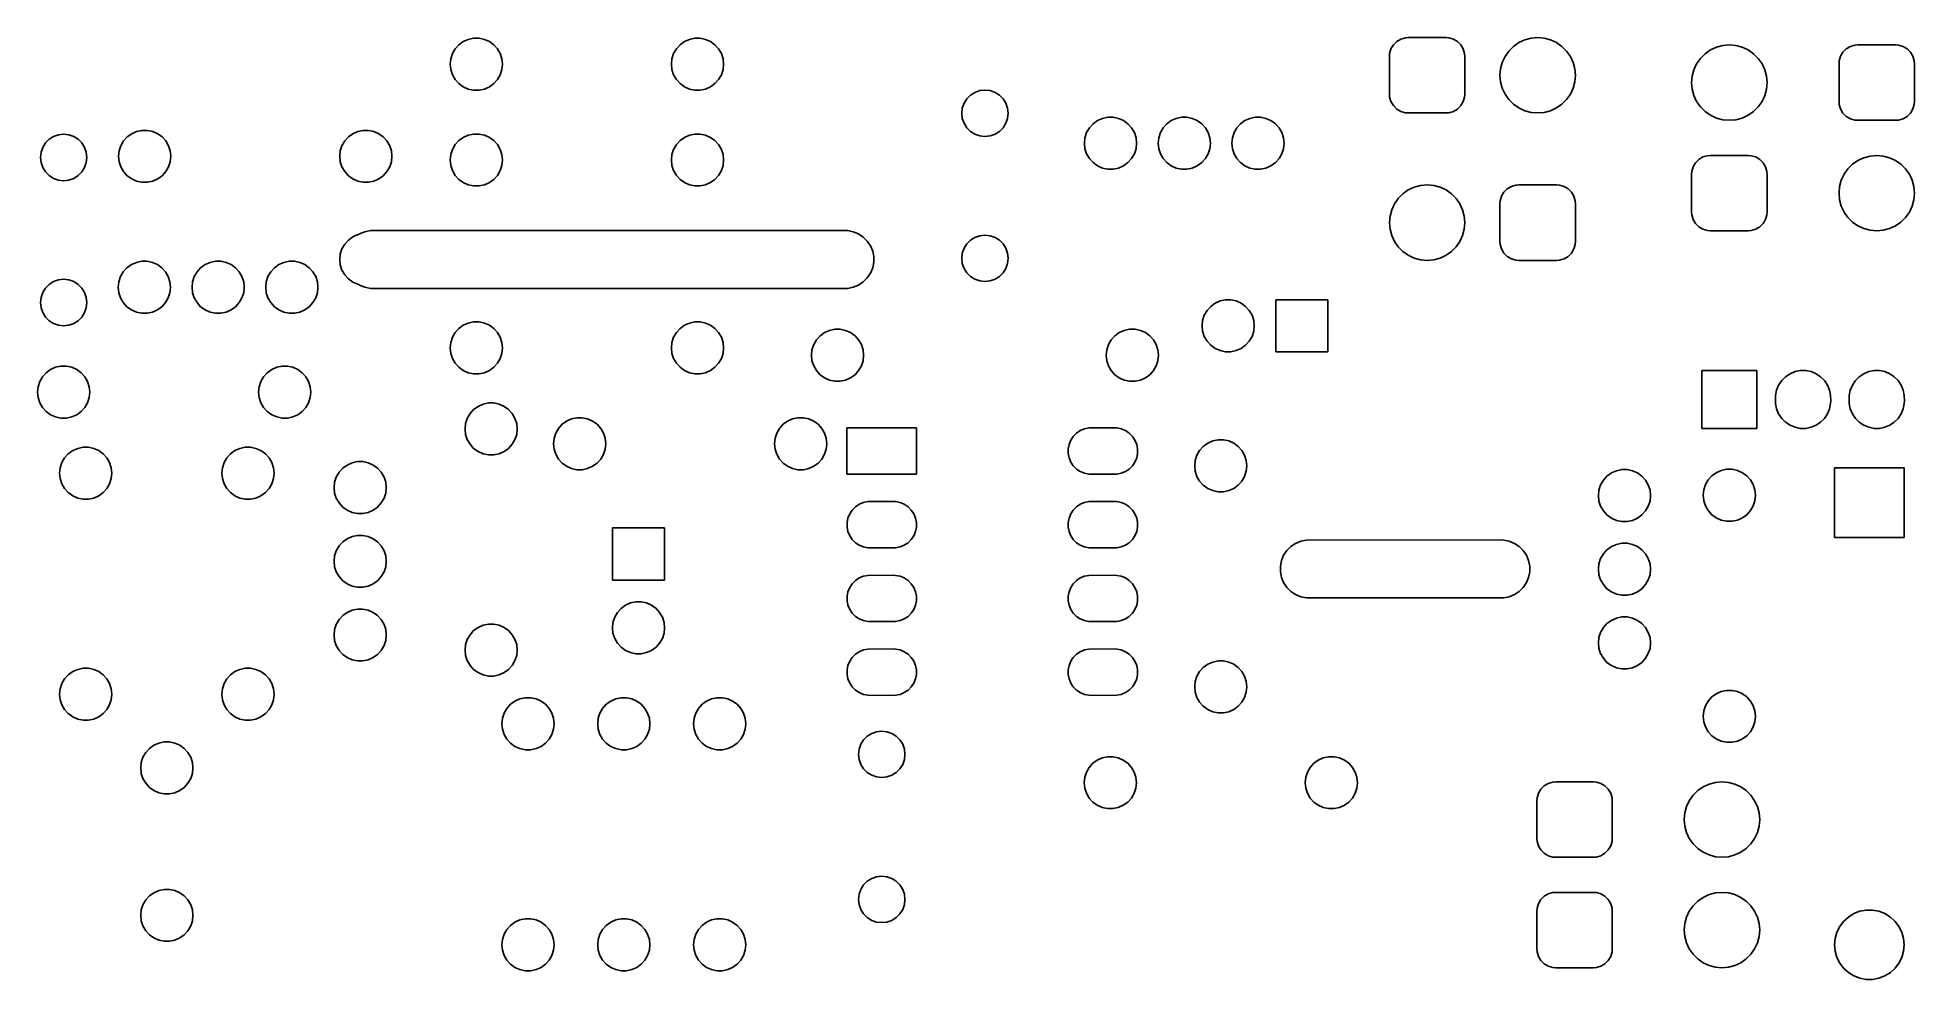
# Model space of a CAD drawing. Extents: x 123.1 to 187.7, y -72.8 to -40.4.
import ezdxf

# ---------------------------------------------------------------- set-up
doc = ezdxf.new("R2010")
doc.units = 0
doc.layers.add('BLACK', color=7, linetype='CONTINUOUS')

msp = doc.modelspace()

# ---------------------------------------------------------------- linework, layer by layer
at = {"layer": 'BLACK', "linetype": 'CONTINUOUS'}
for p, q in [((137.353809, -40.908937), (137.447885, -40.745993)), ((137.447885, -40.745993), (137.573782, -40.60617)), ((137.573782, -40.60617), (137.726, -40.495577)), ((137.726, -40.495577), (137.897885, -40.419049)), ((137.897885, -40.419049), (138.081924, -40.37993)), ((138.081924, -40.37993), (138.270076, -40.37993)), ((138.270076, -40.37993), (138.454115, -40.419049)), ((138.454115, -40.419049), (138.626, -40.495577)), ((138.626, -40.495577), (138.778218, -40.60617)), ((138.778218, -40.60617), (138.904115, -40.745993)), ((138.904115, -40.745993), (138.998191, -40.908937)), ((144.973809, -40.908937), (145.067885, -40.745993)), ((145.067885, -40.745993), (145.193782, -40.60617)), ((145.193782, -40.60617), (145.346, -40.495577)), ((145.346, -40.495577), (145.517885, -40.419049)), ((145.517885, -40.419049), (145.701924, -40.37993)), ((145.701924, -40.37993), (145.890076, -40.37993)), ((145.890076, -40.37993), (146.074115, -40.419049)), ((146.074115, -40.419049), (146.246, -40.495577)), ((146.246, -40.495577), (146.398218, -40.60617)), ((146.398218, -40.60617), (146.524115, -40.745993)), ((146.524115, -40.745993), (146.618191, -40.908937)), ((169.650003, -40.904318), (169.695459, -40.747854)), ((169.695459, -40.747854), (169.778399, -40.60761)), ((169.778399, -40.60761), (169.89361, -40.492399)), ((169.89361, -40.492399), (170.033854, -40.409459)), ((170.033854, -40.409459), (170.190318, -40.364003)), ((170.190318, -40.364003), (170.292, -40.356)), ((170.292, -40.356), (171.592, -40.356)), ((171.592, -40.356), (171.693682, -40.364003)), ((171.693682, -40.364003), (171.850146, -40.409459)), ((171.850146, -40.409459), (171.99039, -40.492399)), ((171.99039, -40.492399), (172.105601, -40.60761)), ((172.105601, -40.60761), (172.188541, -40.747854)), ((172.188541, -40.747854), (172.233997, -40.904318)), ((173.756142, -40.820376), (173.916376, -40.660142)), ((173.916376, -40.660142), (174.102, -40.530167)), ((174.102, -40.530167), (174.307374, -40.4344)), ((174.307374, -40.4344), (174.526257, -40.37575)), ((174.526257, -40.37575), (174.752, -40.356)), ((174.752, -40.356), (174.977743, -40.37575)), ((174.977743, -40.37575), (175.196626, -40.4344)), ((175.196626, -40.4344), (175.402, -40.530167)), ((175.402, -40.530167), (175.587624, -40.660142)), ((175.587624, -40.660142), (175.747858, -40.820376)), ((180.706, -40.784167), (180.911374, -40.6884)), ((180.911374, -40.6884), (181.130257, -40.62975)), ((181.130257, -40.62975), (181.356, -40.61)), ((181.356, -40.61), (181.581743, -40.62975)), ((181.581743, -40.62975), (181.800626, -40.6884)), ((181.800626, -40.6884), (182.006, -40.784167)), ((185.272399, -40.86161), (185.38761, -40.746399)), ((185.38761, -40.746399), (185.527854, -40.663459)), ((185.527854, -40.663459), (185.684318, -40.618003)), ((185.684318, -40.618003), (185.786, -40.61)), ((185.786, -40.61), (187.086, -40.61)), ((187.086, -40.61), (187.187682, -40.618003)), ((187.187682, -40.618003), (187.344146, -40.663459)), ((187.344146, -40.663459), (187.48439, -40.746399)), ((187.48439, -40.746399), (187.599601, -40.86161)), ((137.276, -41.275), (137.295667, -41.087879)), ((137.295667, -41.462121), (137.276, -41.275)), ((137.295667, -41.087879), (137.353809, -40.908937)), ((138.998191, -40.908937), (139.056333, -41.087879)), ((139.056333, -41.087879), (139.076, -41.275)), ((139.076, -41.275), (139.056333, -41.462121)), ((144.896, -41.275), (144.915667, -41.087879)), ((144.915667, -41.462121), (144.896, -41.275)), ((144.915667, -41.087879), (144.973809, -40.908937)), ((146.618191, -40.908937), (146.676333, -41.087879)), ((146.676333, -41.087879), (146.696, -41.275)), ((146.696, -41.275), (146.676333, -41.462121)), ((169.642, -41.006), (169.650003, -40.904318)), ((169.642, -42.306), (169.642, -41.006)), ((172.233997, -40.904318), (172.242, -41.006)), ((172.242, -41.006), (172.242, -42.306)), ((173.47175, -41.430257), (173.5304, -41.211374)), ((173.5304, -41.211374), (173.626167, -41.006)), ((173.626167, -41.006), (173.756142, -40.820376)), ((175.747858, -40.820376), (175.877833, -41.006)), ((175.877833, -41.006), (175.9736, -41.211374)), ((175.9736, -41.211374), (176.03225, -41.430257)), ((180.1344, -41.465374), (180.230167, -41.26)), ((180.230167, -41.26), (180.360142, -41.074376)), ((180.360142, -41.074376), (180.520376, -40.914142)), ((180.520376, -40.914142), (180.706, -40.784167)), ((182.006, -40.784167), (182.191624, -40.914142)), ((182.191624, -40.914142), (182.351858, -41.074376)), ((182.351858, -41.074376), (182.481833, -41.26)), ((182.481833, -41.26), (182.5776, -41.465374)), ((185.136, -41.26), (185.144003, -41.158318)), ((185.136, -42.56), (185.136, -41.26)), ((185.144003, -41.158318), (185.189459, -41.001854)), ((185.189459, -41.001854), (185.272399, -40.86161)), ((187.599601, -40.86161), (187.682541, -41.001854)), ((187.682541, -41.001854), (187.727997, -41.158318)), ((187.727997, -41.158318), (187.736, -41.26)), ((187.736, -41.26), (187.736, -42.56)), ((137.353809, -41.641063), (137.295667, -41.462121)), ((137.447885, -41.804007), (137.353809, -41.641063)), ((137.573782, -41.94383), (137.447885, -41.804007)), ((137.726, -42.054423), (137.573782, -41.94383)), ((138.778218, -41.94383), (138.626, -42.054423)), ((138.904115, -41.804007), (138.778218, -41.94383)), ((138.998191, -41.641063), (138.904115, -41.804007)), ((139.056333, -41.462121), (138.998191, -41.641063)), ((144.973809, -41.641063), (144.915667, -41.462121)), ((145.067885, -41.804007), (144.973809, -41.641063)), ((145.193782, -41.94383), (145.067885, -41.804007)), ((145.346, -42.054423), (145.193782, -41.94383)), ((146.398218, -41.94383), (146.246, -42.054423)), ((146.524115, -41.804007), (146.398218, -41.94383)), ((146.618191, -41.641063), (146.524115, -41.804007)), ((146.676333, -41.462121), (146.618191, -41.641063)), ((173.452, -41.656), (173.47175, -41.430257)), ((173.47175, -41.881743), (173.452, -41.656)), ((173.5304, -42.100626), (173.47175, -41.881743)), ((176.03225, -41.881743), (175.9736, -42.100626)), ((176.03225, -41.430257), (176.052, -41.656)), ((176.052, -41.656), (176.03225, -41.881743)), ((180.056, -41.91), (180.07575, -41.684257)), ((180.07575, -42.135743), (180.056, -41.91)), ((180.07575, -41.684257), (180.1344, -41.465374)), ((182.5776, -41.465374), (182.63625, -41.684257)), ((182.63625, -41.684257), (182.656, -41.91)), ((182.656, -41.91), (182.63625, -42.135743)), ((137.897885, -42.130951), (137.726, -42.054423)), ((138.081924, -42.17007), (137.897885, -42.130951)), ((138.270076, -42.17007), (138.081924, -42.17007)), ((138.454115, -42.130951), (138.270076, -42.17007)), ((138.626, -42.054423), (138.454115, -42.130951)), ((145.517885, -42.130951), (145.346, -42.054423)), ((145.701924, -42.17007), (145.517885, -42.130951)), ((145.890076, -42.17007), (145.701924, -42.17007)), ((146.074115, -42.130951), (145.890076, -42.17007)), ((146.246, -42.054423), (146.074115, -42.130951)), ((154.922058, -42.787983), (154.981225, -42.618893)), ((154.981225, -42.618893), (155.076535, -42.467208)), ((155.076535, -42.467208), (155.203208, -42.340535)), ((155.203208, -42.340535), (155.354893, -42.245225)), ((155.354893, -42.245225), (155.523983, -42.186058)), ((155.523983, -42.186058), (155.702, -42.166)), ((155.702, -42.166), (155.880017, -42.186058)), ((155.880017, -42.186058), (156.049107, -42.245225)), ((156.049107, -42.245225), (156.200792, -42.340535)), ((156.200792, -42.340535), (156.327465, -42.467208)), ((156.327465, -42.467208), (156.422775, -42.618893)), ((156.422775, -42.618893), (156.481942, -42.787983)), ((169.650003, -42.407682), (169.642, -42.306)), ((169.695459, -42.564146), (169.650003, -42.407682)), ((169.778399, -42.70439), (169.695459, -42.564146)), ((172.188541, -42.564146), (172.105601, -42.70439)), ((172.233997, -42.407682), (172.188541, -42.564146)), ((172.242, -42.306), (172.233997, -42.407682)), ((173.626167, -42.306), (173.5304, -42.100626)), ((173.756142, -42.491624), (173.626167, -42.306)), ((173.916376, -42.651858), (173.756142, -42.491624)), ((174.102, -42.781833), (173.916376, -42.651858)), ((175.587624, -42.651858), (175.402, -42.781833)), ((175.747858, -42.491624), (175.587624, -42.651858)), ((175.877833, -42.306), (175.747858, -42.491624)), ((175.9736, -42.100626), (175.877833, -42.306)), ((180.1344, -42.354626), (180.07575, -42.135743)), ((180.230167, -42.56), (180.1344, -42.354626)), ((180.360142, -42.745624), (180.230167, -42.56)), ((182.481833, -42.56), (182.351858, -42.745624)), ((182.5776, -42.354626), (182.481833, -42.56)), ((182.63625, -42.135743), (182.5776, -42.354626)), ((185.144003, -42.661682), (185.136, -42.56)), ((185.189459, -42.818146), (185.144003, -42.661682)), ((187.727997, -42.661682), (187.682541, -42.818146)), ((187.736, -42.56), (187.727997, -42.661682)), ((154.902, -42.966), (154.922058, -42.787983)), ((154.922058, -43.144017), (154.902, -42.966)), ((154.981225, -43.313107), (154.922058, -43.144017)), ((155.076535, -43.464792), (154.981225, -43.313107)), ((156.422775, -43.313107), (156.327465, -43.464792)), ((156.481942, -43.144017), (156.422775, -43.313107)), ((156.481942, -42.787983), (156.502, -42.966)), ((156.502, -42.966), (156.481942, -43.144017)), ((159.301885, -43.470993), (159.427782, -43.33117)), ((159.427782, -43.33117), (159.58, -43.220577)), ((159.58, -43.220577), (159.751885, -43.144049)), ((159.751885, -43.144049), (159.935924, -43.10493)), ((159.935924, -43.10493), (160.124076, -43.10493)), ((160.124076, -43.10493), (160.308115, -43.144049)), ((160.308115, -43.144049), (160.48, -43.220577)), ((160.48, -43.220577), (160.632218, -43.33117)), ((160.632218, -43.33117), (160.758115, -43.470993)), ((161.841885, -43.470993), (161.967782, -43.33117)), ((161.967782, -43.33117), (162.12, -43.220577)), ((162.12, -43.220577), (162.291885, -43.144049)), ((162.291885, -43.144049), (162.475924, -43.10493)), ((162.475924, -43.10493), (162.664076, -43.10493)), ((162.664076, -43.10493), (162.848115, -43.144049)), ((162.848115, -43.144049), (163.02, -43.220577)), ((163.02, -43.220577), (163.172218, -43.33117)), ((163.172218, -43.33117), (163.298115, -43.470993)), ((164.381885, -43.470993), (164.507782, -43.33117)), ((164.507782, -43.33117), (164.66, -43.220577)), ((164.66, -43.220577), (164.831885, -43.144049)), ((164.831885, -43.144049), (165.015924, -43.10493)), ((165.015924, -43.10493), (165.204076, -43.10493)), ((165.204076, -43.10493), (165.388115, -43.144049)), ((165.388115, -43.144049), (165.56, -43.220577)), ((165.56, -43.220577), (165.712218, -43.33117)), ((165.712218, -43.33117), (165.838115, -43.470993)), ((169.89361, -42.819601), (169.778399, -42.70439)), ((170.033854, -42.902541), (169.89361, -42.819601)), ((170.190318, -42.947997), (170.033854, -42.902541)), ((170.292, -42.956), (170.190318, -42.947997)), ((171.592, -42.956), (170.292, -42.956)), ((171.693682, -42.947997), (171.592, -42.956)), ((171.850146, -42.902541), (171.693682, -42.947997)), ((171.99039, -42.819601), (171.850146, -42.902541)), ((172.105601, -42.70439), (171.99039, -42.819601)), ((174.307374, -42.8776), (174.102, -42.781833)), ((174.526257, -42.93625), (174.307374, -42.8776)), ((174.752, -42.956), (174.526257, -42.93625)), ((174.977743, -42.93625), (174.752, -42.956)), ((175.196626, -42.8776), (174.977743, -42.93625)), ((175.402, -42.781833), (175.196626, -42.8776)), ((180.520376, -42.905858), (180.360142, -42.745624)), ((180.706, -43.035833), (180.520376, -42.905858)), ((180.911374, -43.1316), (180.706, -43.035833)), ((181.130257, -43.19025), (180.911374, -43.1316)), ((181.356, -43.21), (181.130257, -43.19025)), ((181.581743, -43.19025), (181.356, -43.21)), ((181.800626, -43.1316), (181.581743, -43.19025)), ((182.006, -43.035833), (181.800626, -43.1316)), ((182.191624, -42.905858), (182.006, -43.035833)), ((182.351858, -42.745624), (182.191624, -42.905858)), ((185.272399, -42.95839), (185.189459, -42.818146)), ((185.38761, -43.073601), (185.272399, -42.95839)), ((185.527854, -43.156541), (185.38761, -43.073601)), ((185.684318, -43.201997), (185.527854, -43.156541)), ((185.786, -43.21), (185.684318, -43.201997)), ((187.086, -43.21), (185.786, -43.21)), ((187.187682, -43.201997), (187.086, -43.21)), ((187.344146, -43.156541), (187.187682, -43.201997)), ((187.48439, -43.073601), (187.344146, -43.156541)), ((187.599601, -42.95839), (187.48439, -43.073601)), ((187.682541, -42.818146), (187.599601, -42.95839)), ((123.326535, -43.991208), (123.453208, -43.864535)), ((123.453208, -43.864535), (123.604893, -43.769225)), ((123.604893, -43.769225), (123.773983, -43.710058)), ((123.773983, -43.710058), (123.952, -43.69)), ((123.952, -43.69), (124.130017, -43.710058)), ((124.130017, -43.710058), (124.299107, -43.769225)), ((124.299107, -43.769225), (124.450792, -43.864535)), ((124.450792, -43.864535), (124.577465, -43.991208)), ((125.923809, -44.083937), (126.017885, -43.920993)), ((126.017885, -43.920993), (126.143782, -43.78117)), ((126.143782, -43.78117), (126.296, -43.670577)), ((126.296, -43.670577), (126.467885, -43.594049)), ((126.467885, -43.594049), (126.651924, -43.55493)), ((126.651924, -43.55493), (126.840076, -43.55493)), ((126.840076, -43.55493), (127.024115, -43.594049)), ((127.024115, -43.594049), (127.196, -43.670577)), ((127.196, -43.670577), (127.348218, -43.78117)), ((127.348218, -43.78117), (127.474115, -43.920993)), ((127.474115, -43.920993), (127.568191, -44.083937)), ((133.543809, -44.083937), (133.637885, -43.920993)), ((133.637885, -43.920993), (133.763782, -43.78117)), ((133.763782, -43.78117), (133.916, -43.670577)), ((133.916, -43.670577), (134.087885, -43.594049)), ((134.087885, -43.594049), (134.271924, -43.55493)), ((134.271924, -43.55493), (134.460076, -43.55493)), ((134.460076, -43.55493), (134.644115, -43.594049)), ((134.644115, -43.594049), (134.816, -43.670577)), ((134.816, -43.670577), (134.968218, -43.78117)), ((134.968218, -43.78117), (135.094115, -43.920993)), ((135.094115, -43.920993), (135.188191, -44.083937)), ((137.447885, -44.047993), (137.573782, -43.90817)), ((137.573782, -43.90817), (137.726, -43.797577)), ((137.726, -43.797577), (137.897885, -43.721049)), ((137.897885, -43.721049), (138.081924, -43.68193)), ((138.081924, -43.68193), (138.270076, -43.68193)), ((138.270076, -43.68193), (138.454115, -43.721049)), ((138.454115, -43.721049), (138.626, -43.797577)), ((138.626, -43.797577), (138.778218, -43.90817)), ((138.778218, -43.90817), (138.904115, -44.047993)), ((145.067885, -44.047993), (145.193782, -43.90817)), ((145.193782, -43.90817), (145.346, -43.797577)), ((145.346, -43.797577), (145.517885, -43.721049)), ((145.517885, -43.721049), (145.701924, -43.68193)), ((145.701924, -43.68193), (145.890076, -43.68193)), ((145.890076, -43.68193), (146.074115, -43.721049)), ((146.074115, -43.721049), (146.246, -43.797577)), ((146.246, -43.797577), (146.398218, -43.90817)), ((146.398218, -43.90817), (146.524115, -44.047993)), ((155.203208, -43.591465), (155.076535, -43.464792)), ((155.354893, -43.686775), (155.203208, -43.591465)), ((155.523983, -43.745942), (155.354893, -43.686775)), ((155.702, -43.766), (155.523983, -43.745942)), ((155.880017, -43.745942), (155.702, -43.766)), ((156.049107, -43.686775), (155.880017, -43.745942)), ((156.200792, -43.591465), (156.049107, -43.686775)), ((156.327465, -43.464792), (156.200792, -43.591465)), ((159.13, -44), (159.149667, -43.812879)), ((159.149667, -43.812879), (159.207809, -43.633937)), ((159.207809, -43.633937), (159.301885, -43.470993)), ((160.758115, -43.470993), (160.852191, -43.633937)), ((160.852191, -43.633937), (160.910333, -43.812879)), ((160.910333, -43.812879), (160.93, -44)), ((161.67, -44), (161.689667, -43.812879)), ((161.689667, -43.812879), (161.747809, -43.633937)), ((161.747809, -43.633937), (161.841885, -43.470993)), ((163.298115, -43.470993), (163.392191, -43.633937)), ((163.392191, -43.633937), (163.450333, -43.812879)), ((163.450333, -43.812879), (163.47, -44)), ((164.21, -44), (164.229667, -43.812879)), ((164.229667, -43.812879), (164.287809, -43.633937)), ((164.287809, -43.633937), (164.381885, -43.470993)), ((165.838115, -43.470993), (165.932191, -43.633937)), ((165.932191, -43.633937), (165.990333, -43.812879)), ((165.990333, -43.812879), (166.01, -44)), ((123.152, -44.49), (123.172058, -44.311983)), ((123.172058, -44.668017), (123.152, -44.49)), ((123.172058, -44.311983), (123.231225, -44.142893)), ((123.231225, -44.142893), (123.326535, -43.991208)), ((124.577465, -43.991208), (124.672775, -44.142893)), ((124.672775, -44.142893), (124.731942, -44.311983)), ((124.731942, -44.311983), (124.752, -44.49)), ((124.752, -44.49), (124.731942, -44.668017)), ((125.846, -44.45), (125.865667, -44.262879)), ((125.865667, -44.637121), (125.846, -44.45)), ((125.865667, -44.262879), (125.923809, -44.083937)), ((127.568191, -44.083937), (127.626333, -44.262879)), ((127.626333, -44.262879), (127.646, -44.45)), ((127.646, -44.45), (127.626333, -44.637121)), ((133.466, -44.45), (133.485667, -44.262879)), ((133.485667, -44.637121), (133.466, -44.45)), ((133.485667, -44.262879), (133.543809, -44.083937)), ((135.188191, -44.083937), (135.246333, -44.262879)), ((135.246333, -44.262879), (135.266, -44.45)), ((135.266, -44.45), (135.246333, -44.637121)), ((137.276, -44.577), (137.295667, -44.389879)), ((137.295667, -44.764121), (137.276, -44.577)), ((137.295667, -44.389879), (137.353809, -44.210937)), ((137.353809, -44.210937), (137.447885, -44.047993)), ((138.904115, -44.047993), (138.998191, -44.210937)), ((138.998191, -44.210937), (139.056333, -44.389879)), ((139.056333, -44.389879), (139.076, -44.577)), ((139.076, -44.577), (139.056333, -44.764121)), ((144.896, -44.577), (144.915667, -44.389879)), ((144.915667, -44.764121), (144.896, -44.577)), ((144.915667, -44.389879), (144.973809, -44.210937)), ((144.973809, -44.210937), (145.067885, -44.047993)), ((146.524115, -44.047993), (146.618191, -44.210937)), ((146.618191, -44.210937), (146.676333, -44.389879)), ((146.676333, -44.389879), (146.696, -44.577)), ((146.696, -44.577), (146.676333, -44.764121)), ((159.149667, -44.187121), (159.13, -44)), ((159.207809, -44.366063), (159.149667, -44.187121)), ((159.301885, -44.529007), (159.207809, -44.366063)), ((159.427782, -44.66883), (159.301885, -44.529007)), ((160.758115, -44.529007), (160.632218, -44.66883)), ((160.852191, -44.366063), (160.758115, -44.529007)), ((160.910333, -44.187121), (160.852191, -44.366063)), ((160.93, -44), (160.910333, -44.187121)), ((161.689667, -44.187121), (161.67, -44)), ((161.747809, -44.366063), (161.689667, -44.187121)), ((161.841885, -44.529007), (161.747809, -44.366063)), ((161.967782, -44.66883), (161.841885, -44.529007)), ((163.298115, -44.529007), (163.172218, -44.66883)), ((163.392191, -44.366063), (163.298115, -44.529007)), ((163.450333, -44.187121), (163.392191, -44.366063)), ((163.47, -44), (163.450333, -44.187121)), ((164.229667, -44.187121), (164.21, -44)), ((164.287809, -44.366063), (164.229667, -44.187121)), ((164.381885, -44.529007), (164.287809, -44.366063)), ((164.507782, -44.66883), (164.381885, -44.529007)), ((165.838115, -44.529007), (165.712218, -44.66883)), ((165.932191, -44.366063), (165.838115, -44.529007)), ((165.990333, -44.187121), (165.932191, -44.366063)), ((166.01, -44), (165.990333, -44.187121)), ((180.192399, -44.67161), (180.30761, -44.556399)), ((180.30761, -44.556399), (180.447854, -44.473459)), ((180.447854, -44.473459), (180.604318, -44.428003)), ((180.604318, -44.428003), (180.706, -44.42)), ((180.706, -44.42), (182.006, -44.42)), ((182.006, -44.42), (182.107682, -44.428003)), ((182.107682, -44.428003), (182.264146, -44.473459)), ((182.264146, -44.473459), (182.40439, -44.556399)), ((182.40439, -44.556399), (182.519601, -44.67161)), ((185.600376, -44.724142), (185.786, -44.594167)), ((185.786, -44.594167), (185.991374, -44.4984)), ((185.991374, -44.4984), (186.210257, -44.43975)), ((186.210257, -44.43975), (186.436, -44.42)), ((186.436, -44.42), (186.661743, -44.43975)), ((186.661743, -44.43975), (186.880626, -44.4984)), ((186.880626, -44.4984), (187.086, -44.594167)), ((187.086, -44.594167), (187.271624, -44.724142)), ((123.231225, -44.837107), (123.172058, -44.668017)), ((123.326535, -44.988792), (123.231225, -44.837107)), ((123.453208, -45.115465), (123.326535, -44.988792)), ((123.604893, -45.210775), (123.453208, -45.115465)), ((123.773983, -45.269942), (123.604893, -45.210775)), ((123.952, -45.29), (123.773983, -45.269942)), ((124.130017, -45.269942), (123.952, -45.29)), ((124.299107, -45.210775), (124.130017, -45.269942)), ((124.450792, -45.115465), (124.299107, -45.210775)), ((124.577465, -44.988792), (124.450792, -45.115465)), ((124.672775, -44.837107), (124.577465, -44.988792)), ((124.731942, -44.668017), (124.672775, -44.837107)), ((125.923809, -44.816063), (125.865667, -44.637121)), ((126.017885, -44.979007), (125.923809, -44.816063)), ((126.143782, -45.11883), (126.017885, -44.979007)), ((126.296, -45.229423), (126.143782, -45.11883)), ((126.467885, -45.305951), (126.296, -45.229423)), ((127.196, -45.229423), (127.024115, -45.305951)), ((127.348218, -45.11883), (127.196, -45.229423)), ((127.474115, -44.979007), (127.348218, -45.11883)), ((127.568191, -44.816063), (127.474115, -44.979007)), ((127.626333, -44.637121), (127.568191, -44.816063)), ((133.543809, -44.816063), (133.485667, -44.637121)), ((133.637885, -44.979007), (133.543809, -44.816063)), ((133.763782, -45.11883), (133.637885, -44.979007)), ((133.916, -45.229423), (133.763782, -45.11883)), ((134.087885, -45.305951), (133.916, -45.229423)), ((134.816, -45.229423), (134.644115, -45.305951)), ((134.968218, -45.11883), (134.816, -45.229423)), ((135.094115, -44.979007), (134.968218, -45.11883)), ((135.188191, -44.816063), (135.094115, -44.979007)), ((135.246333, -44.637121), (135.188191, -44.816063)), ((137.353809, -44.943063), (137.295667, -44.764121)), ((137.447885, -45.106007), (137.353809, -44.943063)), ((137.573782, -45.24583), (137.447885, -45.106007)), ((137.726, -45.356423), (137.573782, -45.24583)), ((138.778218, -45.24583), (138.626, -45.356423)), ((138.904115, -45.106007), (138.778218, -45.24583)), ((138.998191, -44.943063), (138.904115, -45.106007)), ((139.056333, -44.764121), (138.998191, -44.943063)), ((144.973809, -44.943063), (144.915667, -44.764121)), ((145.067885, -45.106007), (144.973809, -44.943063)), ((145.193782, -45.24583), (145.067885, -45.106007)), ((145.346, -45.356423), (145.193782, -45.24583)), ((146.398218, -45.24583), (146.246, -45.356423)), ((146.524115, -45.106007), (146.398218, -45.24583)), ((146.618191, -44.943063), (146.524115, -45.106007)), ((146.676333, -44.764121), (146.618191, -44.943063)), ((159.58, -44.779423), (159.427782, -44.66883)), ((159.751885, -44.855951), (159.58, -44.779423)), ((159.935924, -44.89507), (159.751885, -44.855951)), ((160.124076, -44.89507), (159.935924, -44.89507)), ((160.308115, -44.855951), (160.124076, -44.89507)), ((160.48, -44.779423), (160.308115, -44.855951)), ((160.632218, -44.66883), (160.48, -44.779423)), ((162.12, -44.779423), (161.967782, -44.66883)), ((162.291885, -44.855951), (162.12, -44.779423)), ((162.475924, -44.89507), (162.291885, -44.855951)), ((162.664076, -44.89507), (162.475924, -44.89507)), ((162.848115, -44.855951), (162.664076, -44.89507)), ((163.02, -44.779423), (162.848115, -44.855951)), ((163.172218, -44.66883), (163.02, -44.779423)), ((164.66, -44.779423), (164.507782, -44.66883)), ((164.831885, -44.855951), (164.66, -44.779423)), ((165.015924, -44.89507), (164.831885, -44.855951)), ((165.204076, -44.89507), (165.015924, -44.89507)), ((165.388115, -44.855951), (165.204076, -44.89507)), ((165.56, -44.779423), (165.388115, -44.855951)), ((165.712218, -44.66883), (165.56, -44.779423)), ((180.056, -45.07), (180.064003, -44.968318)), ((180.056, -46.37), (180.056, -45.07)), ((180.064003, -44.968318), (180.109459, -44.811854)), ((180.109459, -44.811854), (180.192399, -44.67161)), ((182.519601, -44.67161), (182.602541, -44.811854)), ((182.602541, -44.811854), (182.647997, -44.968318)), ((182.647997, -44.968318), (182.656, -45.07)), ((182.656, -45.07), (182.656, -46.37)), ((185.15575, -45.494257), (185.2144, -45.275374)), ((185.2144, -45.275374), (185.310167, -45.07)), ((185.310167, -45.07), (185.440142, -44.884376)), ((185.440142, -44.884376), (185.600376, -44.724142)), ((187.271624, -44.724142), (187.431858, -44.884376)), ((187.431858, -44.884376), (187.561833, -45.07)), ((187.561833, -45.07), (187.6576, -45.275374)), ((187.6576, -45.275374), (187.71625, -45.494257)), ((126.651924, -45.34507), (126.467885, -45.305951)), ((126.840076, -45.34507), (126.651924, -45.34507)), ((127.024115, -45.305951), (126.840076, -45.34507)), ((134.271924, -45.34507), (134.087885, -45.305951)), ((134.460076, -45.34507), (134.271924, -45.34507)), ((134.644115, -45.305951), (134.460076, -45.34507)), ((137.897885, -45.432951), (137.726, -45.356423)), ((138.081924, -45.47207), (137.897885, -45.432951)), ((138.270076, -45.47207), (138.081924, -45.47207)), ((138.454115, -45.432951), (138.270076, -45.47207)), ((138.626, -45.356423), (138.454115, -45.432951)), ((145.517885, -45.432951), (145.346, -45.356423)), ((145.701924, -45.47207), (145.517885, -45.432951)), ((145.890076, -45.47207), (145.701924, -45.47207)), ((146.074115, -45.432951), (145.890076, -45.47207)), ((146.246, -45.356423), (146.074115, -45.432951)), ((169.816167, -46.086), (169.946142, -45.900376)), ((169.946142, -45.900376), (170.106376, -45.740142)), ((170.106376, -45.740142), (170.292, -45.610167)), ((170.292, -45.610167), (170.497374, -45.5144)), ((170.497374, -45.5144), (170.716257, -45.45575)), ((170.716257, -45.45575), (170.942, -45.436)), ((170.942, -45.436), (171.167743, -45.45575)), ((171.167743, -45.45575), (171.386626, -45.5144)), ((171.386626, -45.5144), (171.592, -45.610167)), ((171.592, -45.610167), (171.777624, -45.740142)), ((171.777624, -45.740142), (171.937858, -45.900376)), ((171.937858, -45.900376), (172.067833, -46.086)), ((173.460003, -45.984318), (173.505459, -45.827854)), ((173.505459, -45.827854), (173.588399, -45.68761)), ((173.588399, -45.68761), (173.70361, -45.572399)), ((173.70361, -45.572399), (173.843854, -45.489459)), ((173.843854, -45.489459), (174.000318, -45.444003)), ((174.000318, -45.444003), (174.102, -45.436)), ((174.102, -45.436), (175.402, -45.436)), ((175.402, -45.436), (175.503682, -45.444003)), ((175.503682, -45.444003), (175.660146, -45.489459)), ((175.660146, -45.489459), (175.80039, -45.572399)), ((175.80039, -45.572399), (175.915601, -45.68761)), ((175.915601, -45.68761), (175.998541, -45.827854)), ((175.998541, -45.827854), (176.043997, -45.984318)), ((185.136, -45.72), (185.15575, -45.494257)), ((185.15575, -45.945743), (185.136, -45.72)), ((187.71625, -45.494257), (187.736, -45.72)), ((187.736, -45.72), (187.71625, -45.945743)), ((169.642, -46.736), (169.66175, -46.510257)), ((169.66175, -46.510257), (169.7204, -46.291374)), ((169.7204, -46.291374), (169.816167, -46.086)), ((172.067833, -46.086), (172.1636, -46.291374)), ((172.1636, -46.291374), (172.22225, -46.510257)), ((172.22225, -46.510257), (172.242, -46.736)), ((173.452, -46.086), (173.460003, -45.984318)), ((173.452, -47.386), (173.452, -46.086)), ((176.043997, -45.984318), (176.052, -46.086)), ((176.052, -46.086), (176.052, -47.386)), ((180.064003, -46.471682), (180.056, -46.37)), ((180.109459, -46.628146), (180.064003, -46.471682)), ((182.647997, -46.471682), (182.602541, -46.628146)), ((182.656, -46.37), (182.647997, -46.471682)), ((185.2144, -46.164626), (185.15575, -45.945743)), ((185.310167, -46.37), (185.2144, -46.164626)), ((185.440142, -46.555624), (185.310167, -46.37)), ((185.600376, -46.715858), (185.440142, -46.555624)), ((187.431858, -46.555624), (187.271624, -46.715858)), ((187.561833, -46.37), (187.431858, -46.555624)), ((187.6576, -46.164626), (187.561833, -46.37)), ((187.71625, -45.945743), (187.6576, -46.164626)), ((133.916, -47.226577), (134.087885, -47.150049)), ((134.087885, -47.150049), (134.11993, -47.143237)), ((134.11993, -47.143237), (134.148603, -47.124079)), ((134.148603, -47.124079), (134.329715, -47.04906)), ((134.329715, -47.04906), (134.521983, -47.010815)), ((134.521983, -47.010815), (150.876, -47.006)), ((150.876, -47.006), (150.974017, -47.010815)), ((150.974017, -47.010815), (151.166285, -47.04906)), ((151.166285, -47.04906), (151.347397, -47.124079)), ((151.347397, -47.124079), (151.510393, -47.23299)), ((155.354893, -47.245225), (155.523983, -47.186058)), ((155.523983, -47.186058), (155.702, -47.166)), ((155.702, -47.166), (155.880017, -47.186058)), ((155.880017, -47.186058), (156.049107, -47.245225)), ((169.66175, -46.961743), (169.642, -46.736)), ((169.7204, -47.180626), (169.66175, -46.961743)), ((169.816167, -47.386), (169.7204, -47.180626)), ((172.1636, -47.180626), (172.067833, -47.386)), ((172.22225, -46.961743), (172.1636, -47.180626)), ((172.242, -46.736), (172.22225, -46.961743)), ((180.192399, -46.76839), (180.109459, -46.628146)), ((180.30761, -46.883601), (180.192399, -46.76839)), ((180.447854, -46.966541), (180.30761, -46.883601)), ((180.604318, -47.011997), (180.447854, -46.966541)), ((180.706, -47.02), (180.604318, -47.011997)), ((182.006, -47.02), (180.706, -47.02)), ((182.107682, -47.011997), (182.006, -47.02)), ((182.264146, -46.966541), (182.107682, -47.011997)), ((182.40439, -46.883601), (182.264146, -46.966541)), ((182.519601, -46.76839), (182.40439, -46.883601)), ((182.602541, -46.628146), (182.519601, -46.76839)), ((185.786, -46.845833), (185.600376, -46.715858)), ((185.991374, -46.9416), (185.786, -46.845833)), ((186.210257, -47.00025), (185.991374, -46.9416)), ((186.436, -47.02), (186.210257, -47.00025)), ((186.661743, -47.00025), (186.436, -47.02)), ((186.880626, -46.9416), (186.661743, -47.00025)), ((187.086, -46.845833), (186.880626, -46.9416)), ((187.271624, -46.715858), (187.086, -46.845833)), ((133.466, -48.006), (133.485667, -47.818879)), ((133.485667, -47.818879), (133.543809, -47.639937)), ((133.543809, -47.639937), (133.637885, -47.476993)), ((133.637885, -47.476993), (133.763782, -47.33717)), ((133.763782, -47.33717), (133.916, -47.226577)), ((151.510393, -47.23299), (151.64901, -47.371607)), ((151.64901, -47.371607), (151.757921, -47.534603)), ((151.757921, -47.534603), (151.83294, -47.715715)), ((151.83294, -47.715715), (151.871185, -47.907983)), ((154.902, -47.966), (154.922058, -47.787983)), ((154.922058, -47.787983), (154.981225, -47.618893)), ((154.981225, -47.618893), (155.076535, -47.467208)), ((155.076535, -47.467208), (155.203208, -47.340535)), ((155.203208, -47.340535), (155.354893, -47.245225)), ((156.049107, -47.245225), (156.200792, -47.340535)), ((156.200792, -47.340535), (156.327465, -47.467208)), ((156.327465, -47.467208), (156.422775, -47.618893)), ((156.422775, -47.618893), (156.481942, -47.787983)), ((156.481942, -47.787983), (156.502, -47.966)), ((169.946142, -47.571624), (169.816167, -47.386)), ((170.106376, -47.731858), (169.946142, -47.571624)), ((170.292, -47.861833), (170.106376, -47.731858)), ((170.497374, -47.9576), (170.292, -47.861833)), ((171.592, -47.861833), (171.386626, -47.9576)), ((171.777624, -47.731858), (171.592, -47.861833)), ((171.937858, -47.571624), (171.777624, -47.731858)), ((172.067833, -47.386), (171.937858, -47.571624)), ((173.460003, -47.487682), (173.452, -47.386)), ((173.505459, -47.644146), (173.460003, -47.487682)), ((173.588399, -47.78439), (173.505459, -47.644146)), ((173.70361, -47.899601), (173.588399, -47.78439)), ((175.915601, -47.78439), (175.80039, -47.899601)), ((175.998541, -47.644146), (175.915601, -47.78439)), ((176.043997, -47.487682), (175.998541, -47.644146)), ((176.052, -47.386), (176.043997, -47.487682)), ((125.913809, -48.597937), (126.007885, -48.434993)), ((126.007885, -48.434993), (126.133782, -48.29517)), ((126.133782, -48.29517), (126.286, -48.184577)), ((126.286, -48.184577), (126.457885, -48.108049)), ((126.457885, -48.108049), (126.641924, -48.06893)), ((126.641924, -48.06893), (126.830076, -48.06893)), ((126.830076, -48.06893), (127.014115, -48.108049)), ((127.014115, -48.108049), (127.186, -48.184577)), ((127.186, -48.184577), (127.338218, -48.29517)), ((127.338218, -48.29517), (127.464115, -48.434993)), ((127.464115, -48.434993), (127.558191, -48.597937)), ((128.453809, -48.597937), (128.547885, -48.434993)), ((128.547885, -48.434993), (128.673782, -48.29517)), ((128.673782, -48.29517), (128.826, -48.184577)), ((128.826, -48.184577), (128.997885, -48.108049)), ((128.997885, -48.108049), (129.181924, -48.06893)), ((129.181924, -48.06893), (129.370076, -48.06893)), ((129.370076, -48.06893), (129.554115, -48.108049)), ((129.554115, -48.108049), (129.726, -48.184577)), ((129.726, -48.184577), (129.878218, -48.29517)), ((129.878218, -48.29517), (130.004115, -48.434993)), ((130.004115, -48.434993), (130.098191, -48.597937)), ((130.993809, -48.597937), (131.087885, -48.434993)), ((131.087885, -48.434993), (131.213782, -48.29517)), ((131.213782, -48.29517), (131.366, -48.184577)), ((131.366, -48.184577), (131.537885, -48.108049)), ((131.537885, -48.108049), (131.721924, -48.06893)), ((131.721924, -48.06893), (131.910076, -48.06893)), ((131.910076, -48.06893), (132.094115, -48.108049)), ((132.094115, -48.108049), (132.266, -48.184577)), ((132.266, -48.184577), (132.418218, -48.29517)), ((132.418218, -48.29517), (132.544115, -48.434993)), ((132.544115, -48.434993), (132.638191, -48.597937)), ((133.485667, -48.193121), (133.466, -48.006)), ((133.543809, -48.372063), (133.485667, -48.193121)), ((133.637885, -48.535007), (133.543809, -48.372063)), ((151.757921, -48.477397), (151.64901, -48.640393)), ((151.83294, -48.296285), (151.757921, -48.477397)), ((151.871185, -48.104017), (151.83294, -48.296285)), ((151.871185, -47.907983), (151.871185, -48.104017)), ((154.922058, -48.144017), (154.902, -47.966)), ((154.981225, -48.313107), (154.922058, -48.144017)), ((155.076535, -48.464792), (154.981225, -48.313107)), ((155.203208, -48.591465), (155.076535, -48.464792)), ((156.327465, -48.464792), (156.200792, -48.591465)), ((156.422775, -48.313107), (156.327465, -48.464792)), ((156.481942, -48.144017), (156.422775, -48.313107)), ((156.502, -47.966), (156.481942, -48.144017)), ((170.716257, -48.01625), (170.497374, -47.9576)), ((170.942, -48.036), (170.716257, -48.01625)), ((171.167743, -48.01625), (170.942, -48.036)), ((171.386626, -47.9576), (171.167743, -48.01625)), ((173.843854, -47.982541), (173.70361, -47.899601)), ((174.000318, -48.027997), (173.843854, -47.982541)), ((174.102, -48.036), (174.000318, -48.027997)), ((175.402, -48.036), (174.102, -48.036)), ((175.503682, -48.027997), (175.402, -48.036)), ((175.660146, -47.982541), (175.503682, -48.027997)), ((175.80039, -47.899601), (175.660146, -47.982541)), ((123.172058, -49.311983), (123.231225, -49.142893)), ((123.231225, -49.142893), (123.326535, -48.991208)), ((123.326535, -48.991208), (123.453208, -48.864535)), ((123.453208, -48.864535), (123.604893, -48.769225)), ((123.604893, -48.769225), (123.773983, -48.710058)), ((123.773983, -48.710058), (123.952, -48.69)), ((123.952, -48.69), (124.130017, -48.710058)), ((124.130017, -48.710058), (124.299107, -48.769225)), ((124.299107, -48.769225), (124.450792, -48.864535)), ((124.450792, -48.864535), (124.577465, -48.991208)), ((124.577465, -48.991208), (124.672775, -49.142893)), ((124.672775, -49.142893), (124.731942, -49.311983)), ((125.836, -48.964), (125.855667, -48.776879)), ((125.855667, -49.151121), (125.836, -48.964)), ((125.855667, -48.776879), (125.913809, -48.597937)), ((125.913809, -49.330063), (125.855667, -49.151121)), ((127.558191, -48.597937), (127.616333, -48.776879)), ((127.616333, -49.151121), (127.558191, -49.330063)), ((127.616333, -48.776879), (127.636, -48.964)), ((127.636, -48.964), (127.616333, -49.151121)), ((128.376, -48.964), (128.395667, -48.776879)), ((128.395667, -49.151121), (128.376, -48.964)), ((128.395667, -48.776879), (128.453809, -48.597937)), ((128.453809, -49.330063), (128.395667, -49.151121)), ((130.098191, -48.597937), (130.156333, -48.776879)), ((130.156333, -49.151121), (130.098191, -49.330063)), ((130.156333, -48.776879), (130.176, -48.964)), ((130.176, -48.964), (130.156333, -49.151121)), ((130.916, -48.964), (130.935667, -48.776879)), ((130.935667, -49.151121), (130.916, -48.964)), ((130.935667, -48.776879), (130.993809, -48.597937)), ((130.993809, -49.330063), (130.935667, -49.151121)), ((132.638191, -48.597937), (132.696333, -48.776879)), ((132.696333, -49.151121), (132.638191, -49.330063)), ((132.696333, -48.776879), (132.716, -48.964)), ((132.716, -48.964), (132.696333, -49.151121)), ((133.763782, -48.67483), (133.637885, -48.535007)), ((133.916, -48.785423), (133.763782, -48.67483)), ((134.087885, -48.861951), (133.916, -48.785423)), ((134.11993, -48.868762), (134.087885, -48.861951)), ((134.148603, -48.887921), (134.11993, -48.868762)), ((134.329715, -48.96294), (134.148603, -48.887921)), ((134.521983, -49.001185), (134.329715, -48.96294)), ((134.62, -49.006), (134.521983, -49.001185)), ((150.974017, -49.001185), (134.62, -49.006)), ((151.166285, -48.96294), (150.974017, -49.001185)), ((151.347397, -48.887921), (151.166285, -48.96294)), ((151.510393, -48.77901), (151.347397, -48.887921)), ((151.64901, -48.640393), (151.510393, -48.77901)), ((155.354893, -48.686775), (155.203208, -48.591465)), ((155.523983, -48.745942), (155.354893, -48.686775)), ((155.702, -48.766), (155.523983, -48.745942)), ((155.880017, -48.745942), (155.702, -48.766)), ((156.049107, -48.686775), (155.880017, -48.745942)), ((156.200792, -48.591465), (156.049107, -48.686775)), ((123.152, -49.49), (123.172058, -49.311983)), ((123.172058, -49.668017), (123.152, -49.49)), ((123.231225, -49.837107), (123.172058, -49.668017)), ((124.731942, -49.668017), (124.672775, -49.837107)), ((124.731942, -49.311983), (124.752, -49.49)), ((124.752, -49.49), (124.731942, -49.668017)), ((126.007885, -49.493007), (125.913809, -49.330063)), ((126.133782, -49.63283), (126.007885, -49.493007)), ((126.286, -49.743423), (126.133782, -49.63283)), ((126.457885, -49.819951), (126.286, -49.743423)), ((127.186, -49.743423), (127.014115, -49.819951)), ((127.338218, -49.63283), (127.186, -49.743423)), ((127.464115, -49.493007), (127.338218, -49.63283)), ((127.558191, -49.330063), (127.464115, -49.493007)), ((128.547885, -49.493007), (128.453809, -49.330063)), ((128.673782, -49.63283), (128.547885, -49.493007)), ((128.826, -49.743423), (128.673782, -49.63283)), ((128.997885, -49.819951), (128.826, -49.743423)), ((129.726, -49.743423), (129.554115, -49.819951)), ((129.878218, -49.63283), (129.726, -49.743423)), ((130.004115, -49.493007), (129.878218, -49.63283)), ((130.098191, -49.330063), (130.004115, -49.493007)), ((131.087885, -49.493007), (130.993809, -49.330063)), ((131.213782, -49.63283), (131.087885, -49.493007)), ((131.366, -49.743423), (131.213782, -49.63283)), ((131.537885, -49.819951), (131.366, -49.743423)), ((132.266, -49.743423), (132.094115, -49.819951)), ((132.418218, -49.63283), (132.266, -49.743423)), ((132.544115, -49.493007), (132.418218, -49.63283)), ((132.638191, -49.330063), (132.544115, -49.493007)), ((163.261809, -49.925937), (163.355885, -49.762993)), ((163.355885, -49.762993), (163.481782, -49.62317)), ((163.481782, -49.62317), (163.634, -49.512577)), ((163.634, -49.512577), (163.805885, -49.436049)), ((163.805885, -49.436049), (163.989924, -49.39693)), ((163.989924, -49.39693), (164.178076, -49.39693)), ((164.178076, -49.39693), (164.362115, -49.436049)), ((164.362115, -49.436049), (164.534, -49.512577)), ((164.534, -49.512577), (164.686218, -49.62317)), ((164.686218, -49.62317), (164.812115, -49.762993)), ((164.812115, -49.762993), (164.906191, -49.925937)), ((165.724, -51.192), (165.724, -49.392)), ((165.724, -49.392), (167.524, -49.392)), ((167.524, -49.392), (167.524, -51.192)), ((123.326535, -49.988792), (123.231225, -49.837107)), ((123.453208, -50.115465), (123.326535, -49.988792)), ((123.604893, -50.210775), (123.453208, -50.115465)), ((123.773983, -50.269942), (123.604893, -50.210775)), ((123.952, -50.29), (123.773983, -50.269942)), ((124.130017, -50.269942), (123.952, -50.29)), ((124.299107, -50.210775), (124.130017, -50.269942)), ((124.450792, -50.115465), (124.299107, -50.210775)), ((124.577465, -49.988792), (124.450792, -50.115465)), ((124.672775, -49.837107), (124.577465, -49.988792)), ((126.641924, -49.85907), (126.457885, -49.819951)), ((126.830076, -49.85907), (126.641924, -49.85907)), ((127.014115, -49.819951), (126.830076, -49.85907)), ((129.181924, -49.85907), (128.997885, -49.819951)), ((129.370076, -49.85907), (129.181924, -49.85907)), ((129.554115, -49.819951), (129.370076, -49.85907)), ((131.721924, -49.85907), (131.537885, -49.819951)), ((131.910076, -49.85907), (131.721924, -49.85907)), ((132.094115, -49.819951), (131.910076, -49.85907)), ((137.447885, -50.524993), (137.573782, -50.38517)), ((137.573782, -50.38517), (137.726, -50.274577)), ((137.726, -50.274577), (137.897885, -50.198049)), ((137.897885, -50.198049), (138.081924, -50.15893)), ((138.081924, -50.15893), (138.270076, -50.15893)), ((138.270076, -50.15893), (138.454115, -50.198049)), ((138.454115, -50.198049), (138.626, -50.274577)), ((138.626, -50.274577), (138.778218, -50.38517)), ((138.778218, -50.38517), (138.904115, -50.524993)), ((145.067885, -50.524993), (145.193782, -50.38517)), ((145.193782, -50.38517), (145.346, -50.274577)), ((145.346, -50.274577), (145.517885, -50.198049)), ((145.517885, -50.198049), (145.701924, -50.15893)), ((145.701924, -50.15893), (145.890076, -50.15893)), ((145.890076, -50.15893), (146.074115, -50.198049)), ((146.074115, -50.198049), (146.246, -50.274577)), ((146.246, -50.274577), (146.398218, -50.38517)), ((146.398218, -50.38517), (146.524115, -50.524993)), ((150.172, -50.528577), (150.343885, -50.452049)), ((150.343885, -50.452049), (150.527924, -50.41293)), ((150.527924, -50.41293), (150.716076, -50.41293)), ((150.716076, -50.41293), (150.900115, -50.452049)), ((150.900115, -50.452049), (151.072, -50.528577)), ((160.332, -50.528577), (160.503885, -50.452049)), ((160.503885, -50.452049), (160.687924, -50.41293)), ((160.687924, -50.41293), (160.876076, -50.41293)), ((160.876076, -50.41293), (161.060115, -50.452049)), ((161.060115, -50.452049), (161.232, -50.528577)), ((163.184, -50.292), (163.203667, -50.104879)), ((163.203667, -50.479121), (163.184, -50.292)), ((163.203667, -50.104879), (163.261809, -49.925937)), ((164.906191, -49.925937), (164.964333, -50.104879)), ((164.964333, -50.104879), (164.984, -50.292)), ((164.984, -50.292), (164.964333, -50.479121)), ((137.276, -51.054), (137.295667, -50.866879)), ((137.295667, -51.241121), (137.276, -51.054)), ((137.295667, -50.866879), (137.353809, -50.687937)), ((137.353809, -50.687937), (137.447885, -50.524993)), ((138.904115, -50.524993), (138.998191, -50.687937)), ((138.998191, -50.687937), (139.056333, -50.866879)), ((139.056333, -50.866879), (139.076, -51.054)), ((139.076, -51.054), (139.056333, -51.241121)), ((144.896, -51.054), (144.915667, -50.866879)), ((144.915667, -51.241121), (144.896, -51.054)), ((144.915667, -50.866879), (144.973809, -50.687937)), ((144.973809, -50.687937), (145.067885, -50.524993)), ((146.524115, -50.524993), (146.618191, -50.687937)), ((146.618191, -50.687937), (146.676333, -50.866879)), ((146.676333, -50.866879), (146.696, -51.054)), ((146.696, -51.054), (146.676333, -51.241121)), ((149.741667, -51.120879), (149.799809, -50.941937)), ((149.799809, -50.941937), (149.893885, -50.778993)), ((149.893885, -50.778993), (150.019782, -50.63917)), ((150.019782, -50.63917), (150.172, -50.528577)), ((151.072, -50.528577), (151.224218, -50.63917)), ((151.224218, -50.63917), (151.350115, -50.778993)), ((151.350115, -50.778993), (151.444191, -50.941937)), ((151.444191, -50.941937), (151.502333, -51.120879)), ((159.901667, -51.120879), (159.959809, -50.941937)), ((159.959809, -50.941937), (160.053885, -50.778993)), ((160.053885, -50.778993), (160.179782, -50.63917)), ((160.179782, -50.63917), (160.332, -50.528577)), ((161.232, -50.528577), (161.384218, -50.63917)), ((161.384218, -50.63917), (161.510115, -50.778993)), ((161.510115, -50.778993), (161.604191, -50.941937)), ((161.604191, -50.941937), (161.662333, -51.120879)), ((163.261809, -50.658063), (163.203667, -50.479121)), ((163.355885, -50.821007), (163.261809, -50.658063)), ((163.481782, -50.96083), (163.355885, -50.821007)), ((163.634, -51.071423), (163.481782, -50.96083)), ((163.805885, -51.147951), (163.634, -51.071423)), ((164.534, -51.071423), (164.362115, -51.147951)), ((164.686218, -50.96083), (164.534, -51.071423)), ((164.812115, -50.821007), (164.686218, -50.96083)), ((164.906191, -50.658063), (164.812115, -50.821007)), ((164.964333, -50.479121), (164.906191, -50.658063)), ((123.502, -51.798577), (123.673885, -51.722049)), ((123.673885, -51.722049), (123.857924, -51.68293)), ((123.857924, -51.68293), (124.046076, -51.68293)), ((124.046076, -51.68293), (124.230115, -51.722049)), ((124.230115, -51.722049), (124.402, -51.798577)), ((131.122, -51.798577), (131.293885, -51.722049)), ((131.293885, -51.722049), (131.477924, -51.68293)), ((131.477924, -51.68293), (131.666076, -51.68293)), ((131.666076, -51.68293), (131.850115, -51.722049)), ((131.850115, -51.722049), (132.022, -51.798577)), ((137.353809, -51.420063), (137.295667, -51.241121)), ((137.447885, -51.583007), (137.353809, -51.420063)), ((137.573782, -51.72283), (137.447885, -51.583007)), ((137.726, -51.833423), (137.573782, -51.72283)), ((138.778218, -51.72283), (138.626, -51.833423)), ((138.904115, -51.583007), (138.778218, -51.72283)), ((138.998191, -51.420063), (138.904115, -51.583007)), ((139.056333, -51.241121), (138.998191, -51.420063)), ((144.973809, -51.420063), (144.915667, -51.241121)), ((145.067885, -51.583007), (144.973809, -51.420063)), ((145.193782, -51.72283), (145.067885, -51.583007)), ((145.346, -51.833423), (145.193782, -51.72283)), ((146.398218, -51.72283), (146.246, -51.833423)), ((146.524115, -51.583007), (146.398218, -51.72283)), ((146.618191, -51.420063), (146.524115, -51.583007)), ((146.676333, -51.241121), (146.618191, -51.420063)), ((149.722, -51.308), (149.741667, -51.120879)), ((149.741667, -51.495121), (149.722, -51.308)), ((149.799809, -51.674063), (149.741667, -51.495121)), ((149.893885, -51.837007), (149.799809, -51.674063)), ((151.444191, -51.674063), (151.350115, -51.837007)), ((151.502333, -51.495121), (151.444191, -51.674063)), ((151.502333, -51.120879), (151.522, -51.308)), ((151.522, -51.308), (151.502333, -51.495121)), ((159.882, -51.308), (159.901667, -51.120879)), ((159.901667, -51.495121), (159.882, -51.308)), ((159.959809, -51.674063), (159.901667, -51.495121)), ((160.053885, -51.837007), (159.959809, -51.674063)), ((161.604191, -51.674063), (161.510115, -51.837007)), ((161.662333, -51.495121), (161.604191, -51.674063)), ((161.662333, -51.120879), (161.682, -51.308)), ((161.682, -51.308), (161.662333, -51.495121)), ((163.989924, -51.18707), (163.805885, -51.147951)), ((164.178076, -51.18707), (163.989924, -51.18707)), ((164.362115, -51.147951), (164.178076, -51.18707)), ((167.524, -51.192), (165.724, -51.192)), ((123.052, -52.578), (123.071667, -52.390879)), ((123.071667, -52.390879), (123.129809, -52.211937)), ((123.129809, -52.211937), (123.223885, -52.048993)), ((123.223885, -52.048993), (123.349782, -51.90917)), ((123.349782, -51.90917), (123.502, -51.798577)), ((124.402, -51.798577), (124.554218, -51.90917)), ((124.554218, -51.90917), (124.680115, -52.048993)), ((124.680115, -52.048993), (124.774191, -52.211937)), ((124.774191, -52.211937), (124.832333, -52.390879)), ((124.832333, -52.390879), (124.852, -52.578)), ((130.672, -52.578), (130.691667, -52.390879)), ((130.691667, -52.390879), (130.749809, -52.211937)), ((130.749809, -52.211937), (130.843885, -52.048993)), ((130.843885, -52.048993), (130.969782, -51.90917)), ((130.969782, -51.90917), (131.122, -51.798577)), ((132.022, -51.798577), (132.174218, -51.90917)), ((132.174218, -51.90917), (132.300115, -52.048993)), ((132.300115, -52.048993), (132.394191, -52.211937)), ((132.394191, -52.211937), (132.452333, -52.390879)), ((132.452333, -52.390879), (132.472, -52.578)), ((137.897885, -51.909951), (137.726, -51.833423)), ((138.081924, -51.94907), (137.897885, -51.909951)), ((138.270076, -51.94907), (138.081924, -51.94907)), ((138.454115, -51.909951), (138.270076, -51.94907)), ((138.626, -51.833423), (138.454115, -51.909951)), ((145.517885, -51.909951), (145.346, -51.833423)), ((145.701924, -51.94907), (145.517885, -51.909951)), ((145.890076, -51.94907), (145.701924, -51.94907)), ((146.074115, -51.909951), (145.890076, -51.94907)), ((146.246, -51.833423), (146.074115, -51.909951)), ((150.019782, -51.97683), (149.893885, -51.837007)), ((150.172, -52.087423), (150.019782, -51.97683)), ((150.343885, -52.163951), (150.172, -52.087423)), ((150.527924, -52.20307), (150.343885, -52.163951)), ((150.716076, -52.20307), (150.527924, -52.20307)), ((150.900115, -52.163951), (150.716076, -52.20307)), ((151.072, -52.087423), (150.900115, -52.163951)), ((151.224218, -51.97683), (151.072, -52.087423)), ((151.350115, -51.837007), (151.224218, -51.97683)), ((160.179782, -51.97683), (160.053885, -51.837007)), ((160.332, -52.087423), (160.179782, -51.97683)), ((160.503885, -52.163951), (160.332, -52.087423)), ((160.687924, -52.20307), (160.503885, -52.163951)), ((160.876076, -52.20307), (160.687924, -52.20307)), ((161.060115, -52.163951), (160.876076, -52.20307)), ((161.232, -52.087423), (161.060115, -52.163951)), ((161.384218, -51.97683), (161.232, -52.087423)), ((161.510115, -51.837007), (161.384218, -51.97683)), ((180.4035, -53.832), (180.4035, -51.832)), ((180.4035, -51.832), (182.3085, -51.832)), ((182.3085, -51.832), (182.3085, -53.832)), ((182.984514, -52.508004), (183.05597, -52.335495)), ((183.05597, -52.335495), (183.159708, -52.18024)), ((183.159708, -52.18024), (183.29174, -52.048208)), ((183.29174, -52.048208), (183.446995, -51.94447)), ((183.446995, -51.94447), (183.619504, -51.873014)), ((183.619504, -51.873014), (183.802639, -51.836587)), ((183.802639, -51.836587), (183.989361, -51.836587)), ((183.989361, -51.836587), (184.172496, -51.873014)), ((184.172496, -51.873014), (184.345005, -51.94447)), ((184.345005, -51.94447), (184.50026, -52.048208)), ((184.50026, -52.048208), (184.632292, -52.18024)), ((184.632292, -52.18024), (184.73603, -52.335495)), ((184.73603, -52.335495), (184.807486, -52.508004)), ((185.524514, -52.508004), (185.59597, -52.335495)), ((185.59597, -52.335495), (185.699708, -52.18024)), ((185.699708, -52.18024), (185.83174, -52.048208)), ((185.83174, -52.048208), (185.986995, -51.94447)), ((185.986995, -51.94447), (186.159504, -51.873014)), ((186.159504, -51.873014), (186.342639, -51.836587)), ((186.342639, -51.836587), (186.529361, -51.836587)), ((186.529361, -51.836587), (186.712496, -51.873014)), ((186.712496, -51.873014), (186.885005, -51.94447)), ((186.885005, -51.94447), (187.04026, -52.048208)), ((187.04026, -52.048208), (187.172292, -52.18024)), ((187.172292, -52.18024), (187.27603, -52.335495)), ((187.27603, -52.335495), (187.347486, -52.508004)), ((123.071667, -52.765121), (123.052, -52.578)), ((123.129809, -52.944063), (123.071667, -52.765121)), ((123.223885, -53.107007), (123.129809, -52.944063)), ((124.774191, -52.944063), (124.680115, -53.107007)), ((124.832333, -52.765121), (124.774191, -52.944063)), ((124.852, -52.578), (124.832333, -52.765121)), ((130.691667, -52.765121), (130.672, -52.578)), ((130.749809, -52.944063), (130.691667, -52.765121)), ((130.843885, -53.107007), (130.749809, -52.944063)), ((132.394191, -52.944063), (132.300115, -53.107007)), ((132.452333, -52.765121), (132.394191, -52.944063)), ((132.472, -52.578), (132.452333, -52.765121)), ((138.234, -53.068577), (138.405885, -52.992049)), ((138.405885, -52.992049), (138.589924, -52.95293)), ((138.589924, -52.95293), (138.778076, -52.95293)), ((138.778076, -52.95293), (138.962115, -52.992049)), ((138.962115, -52.992049), (139.134, -53.068577)), ((182.9435, -52.7845), (182.948087, -52.691139)), ((182.948087, -52.972861), (182.9435, -52.7845)), ((182.948087, -52.691139), (182.984514, -52.508004)), ((182.984514, -53.155996), (182.948087, -52.972861)), ((184.807486, -52.508004), (184.843913, -52.691139)), ((184.843913, -52.972861), (184.807486, -53.155996)), ((184.843913, -52.691139), (184.8485, -52.8795)), ((184.8485, -52.8795), (184.843913, -52.972861)), ((185.4835, -52.7845), (185.488087, -52.691139)), ((185.488087, -52.972861), (185.4835, -52.7845)), ((185.488087, -52.691139), (185.524514, -52.508004)), ((185.524514, -53.155996), (185.488087, -52.972861)), ((187.347486, -52.508004), (187.383913, -52.691139)), ((187.383913, -52.972861), (187.347486, -53.155996)), ((187.383913, -52.691139), (187.3885, -52.8795)), ((187.3885, -52.8795), (187.383913, -52.972861)), ((123.349782, -53.24683), (123.223885, -53.107007)), ((123.502, -53.357423), (123.349782, -53.24683)), ((123.673885, -53.433951), (123.502, -53.357423)), ((123.857924, -53.47307), (123.673885, -53.433951)), ((124.046076, -53.47307), (123.857924, -53.47307)), ((124.230115, -53.433951), (124.046076, -53.47307)), ((124.402, -53.357423), (124.230115, -53.433951)), ((124.554218, -53.24683), (124.402, -53.357423)), ((124.680115, -53.107007), (124.554218, -53.24683)), ((130.969782, -53.24683), (130.843885, -53.107007)), ((131.122, -53.357423), (130.969782, -53.24683)), ((131.293885, -53.433951), (131.122, -53.357423)), ((131.477924, -53.47307), (131.293885, -53.433951)), ((131.666076, -53.47307), (131.477924, -53.47307)), ((131.850115, -53.433951), (131.666076, -53.47307)), ((132.022, -53.357423), (131.850115, -53.433951)), ((132.174218, -53.24683), (132.022, -53.357423)), ((132.300115, -53.107007), (132.174218, -53.24683)), ((137.784, -53.848), (137.803667, -53.660879)), ((137.803667, -53.660879), (137.861809, -53.481937)), ((137.861809, -53.481937), (137.955885, -53.318993)), ((137.955885, -53.318993), (138.081782, -53.17917)), ((138.081782, -53.17917), (138.234, -53.068577)), ((139.134, -53.068577), (139.286218, -53.17917)), ((139.286218, -53.17917), (139.412115, -53.318993)), ((139.412115, -53.318993), (139.506191, -53.481937)), ((139.506191, -53.481937), (139.564333, -53.660879)), ((139.564333, -53.660879), (139.584, -53.848)), ((141.003885, -53.826993), (141.129782, -53.68717)), ((141.129782, -53.68717), (141.282, -53.576577)), ((141.282, -53.576577), (141.453885, -53.500049)), ((141.453885, -53.500049), (141.637924, -53.46093)), ((141.637924, -53.46093), (141.826076, -53.46093)), ((141.826076, -53.46093), (142.010115, -53.500049)), ((142.010115, -53.500049), (142.182, -53.576577)), ((142.182, -53.576577), (142.334218, -53.68717)), ((142.334218, -53.68717), (142.460115, -53.826993)), ((148.623885, -53.826993), (148.749782, -53.68717)), ((148.749782, -53.68717), (148.902, -53.576577)), ((148.902, -53.576577), (149.073885, -53.500049)), ((149.073885, -53.500049), (149.257924, -53.46093)), ((149.257924, -53.46093), (149.446076, -53.46093)), ((149.446076, -53.46093), (149.630115, -53.500049)), ((149.630115, -53.500049), (149.802, -53.576577)), ((149.802, -53.576577), (149.954218, -53.68717)), ((149.954218, -53.68717), (150.080115, -53.826993)), ((183.05597, -53.328505), (182.984514, -53.155996)), ((183.159708, -53.48376), (183.05597, -53.328505)), ((183.29174, -53.615792), (183.159708, -53.48376)), ((183.446995, -53.71953), (183.29174, -53.615792)), ((184.50026, -53.615792), (184.345005, -53.71953)), ((184.632292, -53.48376), (184.50026, -53.615792)), ((184.73603, -53.328505), (184.632292, -53.48376)), ((184.807486, -53.155996), (184.73603, -53.328505)), ((185.59597, -53.328505), (185.524514, -53.155996)), ((185.699708, -53.48376), (185.59597, -53.328505)), ((185.83174, -53.615792), (185.699708, -53.48376)), ((185.986995, -53.71953), (185.83174, -53.615792)), ((187.04026, -53.615792), (186.885005, -53.71953)), ((187.172292, -53.48376), (187.04026, -53.615792)), ((187.27603, -53.328505), (187.172292, -53.48376)), ((187.347486, -53.155996), (187.27603, -53.328505)), ((137.803667, -54.035121), (137.784, -53.848)), ((137.861809, -54.214063), (137.803667, -54.035121)), ((137.955885, -54.377007), (137.861809, -54.214063)), ((139.506191, -54.214063), (139.412115, -54.377007)), ((139.564333, -54.035121), (139.506191, -54.214063)), ((139.584, -53.848), (139.564333, -54.035121)), ((140.832, -54.356), (140.851667, -54.168879)), ((140.851667, -54.168879), (140.909809, -53.989937)), ((140.909809, -53.989937), (141.003885, -53.826993)), ((142.460115, -53.826993), (142.554191, -53.989937)), ((142.554191, -53.989937), (142.612333, -54.168879)), ((142.612333, -54.168879), (142.632, -54.356)), ((148.452, -54.356), (148.471667, -54.168879)), ((148.471667, -54.168879), (148.529809, -53.989937)), ((148.529809, -53.989937), (148.623885, -53.826993)), ((150.080115, -53.826993), (150.174191, -53.989937)), ((150.174191, -53.989937), (150.232333, -54.168879)), ((150.232333, -54.168879), (150.252, -54.356)), ((150.946, -55.41), (150.946, -53.81)), ((150.946, -53.81), (153.346, -53.81)), ((153.346, -53.81), (153.346, -55.41)), ((158.600448, -54.377772), (158.660463, -54.232883)), ((158.660463, -54.232883), (158.747592, -54.102485)), ((158.747592, -54.102485), (158.858485, -53.991592)), ((158.858485, -53.991592), (158.988883, -53.904463)), ((158.988883, -53.904463), (159.133772, -53.844448)), ((159.133772, -53.844448), (159.287586, -53.813852)), ((159.287586, -53.813852), (160.166, -53.81)), ((160.166, -53.81), (160.244414, -53.813852)), ((160.244414, -53.813852), (160.398228, -53.844448)), ((160.398228, -53.844448), (160.543117, -53.904463)), ((160.543117, -53.904463), (160.673515, -53.991592)), ((160.673515, -53.991592), (160.784408, -54.102485)), ((160.784408, -54.102485), (160.871537, -54.232883)), ((160.871537, -54.232883), (160.931552, -54.377772)), ((163.38, -54.338577), (163.551885, -54.262049)), ((163.551885, -54.262049), (163.735924, -54.22293)), ((163.735924, -54.22293), (163.924076, -54.22293)), ((163.924076, -54.22293), (164.108115, -54.262049)), ((164.108115, -54.262049), (164.28, -54.338577)), ((182.3085, -53.832), (180.4035, -53.832)), ((183.619504, -53.790986), (183.446995, -53.71953)), ((183.802639, -53.827413), (183.619504, -53.790986)), ((183.989361, -53.827413), (183.802639, -53.827413)), ((184.172496, -53.790986), (183.989361, -53.827413)), ((184.345005, -53.71953), (184.172496, -53.790986)), ((186.159504, -53.790986), (185.986995, -53.71953)), ((186.342639, -53.827413), (186.159504, -53.790986)), ((186.529361, -53.827413), (186.342639, -53.827413)), ((186.712496, -53.790986), (186.529361, -53.827413)), ((186.885005, -53.71953), (186.712496, -53.790986)), ((123.891809, -55.005937), (123.985885, -54.842993)), ((123.985885, -54.842993), (124.111782, -54.70317)), ((124.111782, -54.70317), (124.264, -54.592577)), ((124.264, -54.592577), (124.435885, -54.516049)), ((124.435885, -54.516049), (124.619924, -54.47693)), ((124.619924, -54.47693), (124.808076, -54.47693)), ((124.808076, -54.47693), (124.992115, -54.516049)), ((124.992115, -54.516049), (125.164, -54.592577)), ((125.164, -54.592577), (125.316218, -54.70317)), ((125.316218, -54.70317), (125.442115, -54.842993)), ((125.442115, -54.842993), (125.536191, -55.005937)), ((129.479809, -55.005937), (129.573885, -54.842993)), ((129.573885, -54.842993), (129.699782, -54.70317)), ((129.699782, -54.70317), (129.852, -54.592577)), ((129.852, -54.592577), (130.023885, -54.516049)), ((130.023885, -54.516049), (130.207924, -54.47693)), ((130.207924, -54.47693), (130.396076, -54.47693)), ((130.396076, -54.47693), (130.580115, -54.516049)), ((130.580115, -54.516049), (130.752, -54.592577)), ((130.752, -54.592577), (130.904218, -54.70317)), ((130.904218, -54.70317), (131.030115, -54.842993)), ((131.030115, -54.842993), (131.124191, -55.005937)), ((133.891885, -55.014049), (134.075924, -54.97493)), ((134.075924, -54.97493), (134.264076, -54.97493)), ((134.264076, -54.97493), (134.448115, -55.014049)), ((138.081782, -54.51683), (137.955885, -54.377007)), ((138.234, -54.627423), (138.081782, -54.51683)), ((138.405885, -54.703951), (138.234, -54.627423)), ((138.589924, -54.74307), (138.405885, -54.703951)), ((138.778076, -54.74307), (138.589924, -54.74307)), ((138.962115, -54.703951), (138.778076, -54.74307)), ((139.134, -54.627423), (138.962115, -54.703951)), ((139.286218, -54.51683), (139.134, -54.627423)), ((139.412115, -54.377007), (139.286218, -54.51683)), ((140.851667, -54.543121), (140.832, -54.356)), ((140.909809, -54.722063), (140.851667, -54.543121)), ((141.003885, -54.885007), (140.909809, -54.722063)), ((141.129782, -55.02483), (141.003885, -54.885007)), ((142.460115, -54.885007), (142.334218, -55.02483)), ((142.554191, -54.722063), (142.460115, -54.885007)), ((142.612333, -54.543121), (142.554191, -54.722063)), ((142.632, -54.356), (142.612333, -54.543121)), ((148.471667, -54.543121), (148.452, -54.356)), ((148.529809, -54.722063), (148.471667, -54.543121)), ((148.623885, -54.885007), (148.529809, -54.722063)), ((148.749782, -55.02483), (148.623885, -54.885007)), ((150.080115, -54.885007), (149.954218, -55.02483)), ((150.174191, -54.722063), (150.080115, -54.885007)), ((150.232333, -54.543121), (150.174191, -54.722063)), ((150.252, -54.356), (150.232333, -54.543121)), ((158.569852, -54.531586), (158.600448, -54.377772)), ((158.569852, -54.688414), (158.569852, -54.531586)), ((158.600448, -54.842228), (158.569852, -54.688414)), ((158.660463, -54.987117), (158.600448, -54.842228)), ((160.931552, -54.842228), (160.871537, -54.987117)), ((160.931552, -54.377772), (160.962148, -54.531586)), ((160.962148, -54.688414), (160.931552, -54.842228)), ((160.962148, -54.531586), (160.962148, -54.688414)), ((162.93, -55.118), (162.949667, -54.930879)), ((162.949667, -54.930879), (163.007809, -54.751937)), ((163.007809, -54.751937), (163.101885, -54.588993)), ((163.101885, -54.588993), (163.227782, -54.44917)), ((163.227782, -54.44917), (163.38, -54.338577)), ((164.28, -54.338577), (164.432218, -54.44917)), ((164.432218, -54.44917), (164.558115, -54.588993)), ((164.558115, -54.588993), (164.652191, -54.751937)), ((164.652191, -54.751937), (164.710333, -54.930879)), ((164.710333, -54.930879), (164.73, -55.118)), ((123.814, -55.372), (123.833667, -55.184879)), ((123.833667, -55.559121), (123.814, -55.372)), ((123.833667, -55.184879), (123.891809, -55.005937)), ((123.891809, -55.738063), (123.833667, -55.559121)), ((125.536191, -55.005937), (125.594333, -55.184879)), ((125.594333, -55.559121), (125.536191, -55.738063)), ((125.594333, -55.184879), (125.614, -55.372)), ((125.614, -55.372), (125.594333, -55.559121)), ((129.402, -55.372), (129.421667, -55.184879)), ((129.421667, -55.559121), (129.402, -55.372)), ((129.421667, -55.184879), (129.479809, -55.005937)), ((129.479809, -55.738063), (129.421667, -55.559121)), ((131.124191, -55.005937), (131.182333, -55.184879)), ((131.182333, -55.559121), (131.124191, -55.738063)), ((131.182333, -55.184879), (131.202, -55.372)), ((131.202, -55.372), (131.182333, -55.559121)), ((133.289667, -55.682879), (133.347809, -55.503937)), ((133.347809, -55.503937), (133.441885, -55.340993)), ((133.441885, -55.340993), (133.567782, -55.20117)), ((133.567782, -55.20117), (133.72, -55.090577)), ((133.72, -55.090577), (133.891885, -55.014049)), ((134.448115, -55.014049), (134.62, -55.090577)), ((134.62, -55.090577), (134.772218, -55.20117)), ((134.772218, -55.20117), (134.898115, -55.340993)), ((134.898115, -55.340993), (134.992191, -55.503937)), ((134.992191, -55.503937), (135.050333, -55.682879)), ((141.282, -55.135423), (141.129782, -55.02483)), ((141.453885, -55.211951), (141.282, -55.135423)), ((141.637924, -55.25107), (141.453885, -55.211951)), ((141.826076, -55.25107), (141.637924, -55.25107)), ((142.010115, -55.211951), (141.826076, -55.25107)), ((142.182, -55.135423), (142.010115, -55.211951)), ((142.334218, -55.02483), (142.182, -55.135423)), ((148.902, -55.135423), (148.749782, -55.02483)), ((149.073885, -55.211951), (148.902, -55.135423)), ((149.257924, -55.25107), (149.073885, -55.211951)), ((149.446076, -55.25107), (149.257924, -55.25107)), ((149.630115, -55.211951), (149.446076, -55.25107)), ((149.802, -55.135423), (149.630115, -55.211951)), ((149.954218, -55.02483), (149.802, -55.135423)), ((153.346, -55.41), (150.946, -55.41)), ((158.747592, -55.117515), (158.660463, -54.987117)), ((158.858485, -55.228408), (158.747592, -55.117515)), ((158.988883, -55.315537), (158.858485, -55.228408)), ((159.133772, -55.375552), (158.988883, -55.315537)), ((159.287586, -55.406148), (159.133772, -55.375552)), ((159.366, -55.41), (159.287586, -55.406148)), ((160.244414, -55.406148), (159.366, -55.41)), ((160.398228, -55.375552), (160.244414, -55.406148)), ((160.543117, -55.315537), (160.398228, -55.375552)), ((160.673515, -55.228408), (160.543117, -55.315537)), ((160.784408, -55.117515), (160.673515, -55.228408)), ((160.871537, -54.987117), (160.784408, -55.117515)), ((162.949667, -55.305121), (162.93, -55.118)), ((163.007809, -55.484063), (162.949667, -55.305121)), ((163.101885, -55.647007), (163.007809, -55.484063)), ((164.652191, -55.484063), (164.558115, -55.647007)), ((164.710333, -55.305121), (164.652191, -55.484063)), ((164.73, -55.118), (164.710333, -55.305121)), ((176.919809, -55.777937), (177.013885, -55.614993)), ((177.013885, -55.614993), (177.139782, -55.47517)), ((177.139782, -55.47517), (177.292, -55.364577)), ((177.292, -55.364577), (177.463885, -55.288049)), ((177.463885, -55.288049), (177.647924, -55.24893)), ((177.647924, -55.24893), (177.836076, -55.24893)), ((177.836076, -55.24893), (178.020115, -55.288049)), ((178.020115, -55.288049), (178.192, -55.364577)), ((178.192, -55.364577), (178.344218, -55.47517)), ((178.344218, -55.47517), (178.470115, -55.614993)), ((178.470115, -55.614993), (178.564191, -55.777937)), ((180.533809, -55.767937), (180.627885, -55.604993)), ((180.627885, -55.604993), (180.753782, -55.46517)), ((180.753782, -55.46517), (180.906, -55.354577)), ((180.906, -55.354577), (181.077885, -55.278049)), ((181.077885, -55.278049), (181.261924, -55.23893)), ((181.261924, -55.23893), (181.450076, -55.23893)), ((181.450076, -55.23893), (181.634115, -55.278049)), ((181.634115, -55.278049), (181.806, -55.354577)), ((181.806, -55.354577), (181.958218, -55.46517)), ((181.958218, -55.46517), (182.084115, -55.604993)), ((182.084115, -55.604993), (182.178191, -55.767937)), ((184.982, -57.588), (184.982, -55.188)), ((184.982, -55.188), (187.382, -55.188)), ((187.382, -55.188), (187.382, -57.588)), ((123.985885, -55.901007), (123.891809, -55.738063)), ((124.111782, -56.04083), (123.985885, -55.901007)), ((124.264, -56.151423), (124.111782, -56.04083)), ((124.435885, -56.227951), (124.264, -56.151423)), ((124.619924, -56.26707), (124.435885, -56.227951)), ((124.808076, -56.26707), (124.619924, -56.26707)), ((124.992115, -56.227951), (124.808076, -56.26707)), ((125.164, -56.151423), (124.992115, -56.227951)), ((125.316218, -56.04083), (125.164, -56.151423)), ((125.442115, -55.901007), (125.316218, -56.04083)), ((125.536191, -55.738063), (125.442115, -55.901007)), ((129.573885, -55.901007), (129.479809, -55.738063)), ((129.699782, -56.04083), (129.573885, -55.901007)), ((129.852, -56.151423), (129.699782, -56.04083)), ((130.023885, -56.227951), (129.852, -56.151423)), ((130.207924, -56.26707), (130.023885, -56.227951)), ((130.396076, -56.26707), (130.207924, -56.26707)), ((130.580115, -56.227951), (130.396076, -56.26707)), ((130.752, -56.151423), (130.580115, -56.227951)), ((130.904218, -56.04083), (130.752, -56.151423)), ((131.030115, -55.901007), (130.904218, -56.04083)), ((131.124191, -55.738063), (131.030115, -55.901007)), ((133.27, -55.87), (133.289667, -55.682879)), ((133.289667, -56.057121), (133.27, -55.87)), ((133.347809, -56.236063), (133.289667, -56.057121)), ((133.441885, -56.399007), (133.347809, -56.236063)), ((134.992191, -56.236063), (134.898115, -56.399007)), ((135.050333, -56.057121), (134.992191, -56.236063)), ((135.050333, -55.682879), (135.07, -55.87)), ((135.07, -55.87), (135.050333, -56.057121)), ((163.227782, -55.78683), (163.101885, -55.647007)), ((163.38, -55.897423), (163.227782, -55.78683)), ((163.551885, -55.973951), (163.38, -55.897423)), ((163.735924, -56.01307), (163.551885, -55.973951)), ((163.924076, -56.01307), (163.735924, -56.01307)), ((164.108115, -55.973951), (163.924076, -56.01307)), ((164.28, -55.897423), (164.108115, -55.973951)), ((164.432218, -55.78683), (164.28, -55.897423)), ((164.558115, -55.647007), (164.432218, -55.78683)), ((176.842, -56.144), (176.861667, -55.956879)), ((176.861667, -56.331121), (176.842, -56.144)), ((176.861667, -55.956879), (176.919809, -55.777937)), ((178.564191, -55.777937), (178.622333, -55.956879)), ((178.622333, -55.956879), (178.642, -56.144)), ((178.642, -56.144), (178.622333, -56.331121)), ((180.456, -56.134), (180.475667, -55.946879)), ((180.475667, -56.321121), (180.456, -56.134)), ((180.475667, -55.946879), (180.533809, -55.767937)), ((182.178191, -55.767937), (182.236333, -55.946879)), ((182.236333, -55.946879), (182.256, -56.134)), ((182.256, -56.134), (182.236333, -56.321121)), ((133.567782, -56.53883), (133.441885, -56.399007)), ((133.72, -56.649423), (133.567782, -56.53883)), ((133.891885, -56.725951), (133.72, -56.649423)), ((134.075924, -56.76507), (133.891885, -56.725951)), ((134.264076, -56.76507), (134.075924, -56.76507)), ((134.448115, -56.725951), (134.264076, -56.76507)), ((134.62, -56.649423), (134.448115, -56.725951)), ((134.772218, -56.53883), (134.62, -56.649423)), ((134.898115, -56.399007), (134.772218, -56.53883)), ((150.949852, -57.071586), (150.980448, -56.917772)), ((150.980448, -56.917772), (151.040463, -56.772883)), ((151.040463, -56.772883), (151.127592, -56.642485)), ((151.127592, -56.642485), (151.238485, -56.531592)), ((151.238485, -56.531592), (151.368883, -56.444463)), ((151.368883, -56.444463), (151.513772, -56.384448)), ((151.513772, -56.384448), (151.667586, -56.353852)), ((151.667586, -56.353852), (152.546, -56.35)), ((152.546, -56.35), (152.624414, -56.353852)), ((152.624414, -56.353852), (152.778228, -56.384448)), ((152.778228, -56.384448), (152.923117, -56.444463)), ((152.923117, -56.444463), (153.053515, -56.531592)), ((153.053515, -56.531592), (153.164408, -56.642485)), ((153.164408, -56.642485), (153.251537, -56.772883)), ((153.251537, -56.772883), (153.311552, -56.917772)), ((153.311552, -56.917772), (153.342148, -57.071586)), ((158.569852, -57.071586), (158.600448, -56.917772)), ((158.600448, -56.917772), (158.660463, -56.772883)), ((158.660463, -56.772883), (158.747592, -56.642485)), ((158.747592, -56.642485), (158.858485, -56.531592)), ((158.858485, -56.531592), (158.988883, -56.444463)), ((158.988883, -56.444463), (159.133772, -56.384448)), ((159.133772, -56.384448), (159.287586, -56.353852)), ((159.287586, -56.353852), (160.166, -56.35)), ((160.166, -56.35), (160.244414, -56.353852)), ((160.244414, -56.353852), (160.398228, -56.384448)), ((160.398228, -56.384448), (160.543117, -56.444463)), ((160.543117, -56.444463), (160.673515, -56.531592)), ((160.673515, -56.531592), (160.784408, -56.642485)), ((160.784408, -56.642485), (160.871537, -56.772883)), ((160.871537, -56.772883), (160.931552, -56.917772)), ((160.931552, -56.917772), (160.962148, -57.071586)), ((176.919809, -56.510063), (176.861667, -56.331121)), ((177.013885, -56.673007), (176.919809, -56.510063)), ((177.139782, -56.81283), (177.013885, -56.673007)), ((177.292, -56.923423), (177.139782, -56.81283)), ((178.344218, -56.81283), (178.192, -56.923423)), ((178.470115, -56.673007), (178.344218, -56.81283)), ((178.564191, -56.510063), (178.470115, -56.673007)), ((178.622333, -56.331121), (178.564191, -56.510063)), ((180.533809, -56.500063), (180.475667, -56.321121)), ((180.627885, -56.663007), (180.533809, -56.500063)), ((180.753782, -56.80283), (180.627885, -56.663007)), ((180.906, -56.913423), (180.753782, -56.80283)), ((181.077885, -56.989951), (180.906, -56.913423)), ((181.806, -56.913423), (181.634115, -56.989951)), ((181.958218, -56.80283), (181.806, -56.913423)), ((182.084115, -56.663007), (181.958218, -56.80283)), ((182.178191, -56.500063), (182.084115, -56.663007)), ((182.236333, -56.321121), (182.178191, -56.500063)), ((133.72, -57.630577), (133.891885, -57.554049)), ((133.891885, -57.554049), (134.075924, -57.51493)), ((134.075924, -57.51493), (134.264076, -57.51493)), ((134.264076, -57.51493), (134.448115, -57.554049)), ((134.448115, -57.554049), (134.62, -57.630577)), ((142.864, -59.061), (142.864, -57.261)), ((142.864, -57.261), (144.664, -57.261)), ((144.664, -57.261), (144.664, -59.061)), ((150.949852, -57.228414), (150.949852, -57.071586)), ((150.980448, -57.382228), (150.949852, -57.228414)), ((151.040463, -57.527117), (150.980448, -57.382228)), ((151.127592, -57.657515), (151.040463, -57.527117)), ((153.251537, -57.527117), (153.164408, -57.657515)), ((153.311552, -57.382228), (153.251537, -57.527117)), ((153.342148, -57.228414), (153.311552, -57.382228)), ((153.342148, -57.071586), (153.342148, -57.228414)), ((158.569852, -57.228414), (158.569852, -57.071586)), ((158.600448, -57.382228), (158.569852, -57.228414)), ((158.660463, -57.527117), (158.600448, -57.382228)), ((158.747592, -57.657515), (158.660463, -57.527117)), ((160.871537, -57.527117), (160.784408, -57.657515)), ((160.931552, -57.382228), (160.871537, -57.527117)), ((160.962148, -57.228414), (160.931552, -57.382228)), ((160.962148, -57.071586), (160.962148, -57.228414)), ((177.463885, -56.999951), (177.292, -56.923423)), ((177.647924, -57.03907), (177.463885, -56.999951)), ((177.836076, -57.03907), (177.647924, -57.03907)), ((178.020115, -56.999951), (177.836076, -57.03907)), ((178.192, -56.923423), (178.020115, -56.999951)), ((181.261924, -57.02907), (181.077885, -56.989951)), ((181.450076, -57.02907), (181.261924, -57.02907)), ((181.634115, -56.989951), (181.450076, -57.02907)), ((133.289667, -58.222879), (133.347809, -58.043937)), ((133.347809, -58.043937), (133.441885, -57.880993)), ((133.441885, -57.880993), (133.567782, -57.74117)), ((133.567782, -57.74117), (133.72, -57.630577)), ((134.62, -57.630577), (134.772218, -57.74117)), ((134.772218, -57.74117), (134.898115, -57.880993)), ((134.898115, -57.880993), (134.992191, -58.043937)), ((134.992191, -58.043937), (135.050333, -58.222879)), ((151.238485, -57.768408), (151.127592, -57.657515)), ((151.368883, -57.855537), (151.238485, -57.768408)), ((151.513772, -57.915552), (151.368883, -57.855537)), ((151.667586, -57.946148), (151.513772, -57.915552)), ((151.746, -57.95), (151.667586, -57.946148)), ((152.624414, -57.946148), (151.746, -57.95)), ((152.778228, -57.915552), (152.624414, -57.946148)), ((152.923117, -57.855537), (152.778228, -57.915552)), ((153.053515, -57.768408), (152.923117, -57.855537)), ((153.164408, -57.657515), (153.053515, -57.768408)), ((158.858485, -57.768408), (158.747592, -57.657515)), ((158.988883, -57.855537), (158.858485, -57.768408)), ((159.133772, -57.915552), (158.988883, -57.855537)), ((159.287586, -57.946148), (159.133772, -57.915552)), ((159.366, -57.95), (159.287586, -57.946148)), ((160.244414, -57.946148), (159.366, -57.95)), ((160.398228, -57.915552), (160.244414, -57.946148)), ((160.543117, -57.855537), (160.398228, -57.915552)), ((160.673515, -57.768408), (160.543117, -57.855537)), ((160.784408, -57.657515), (160.673515, -57.768408)), ((165.92106, -58.383715), (165.996079, -58.202603)), ((165.996079, -58.202603), (166.10499, -58.039607)), ((166.10499, -58.039607), (166.243607, -57.90099)), ((166.243607, -57.90099), (166.406603, -57.792079)), ((166.406603, -57.792079), (166.587715, -57.71706)), ((166.587715, -57.71706), (166.779983, -57.678815)), ((166.779983, -57.678815), (173.482, -57.674)), ((173.482, -57.674), (173.580017, -57.678815)), ((173.580017, -57.678815), (173.772285, -57.71706)), ((173.772285, -57.71706), (173.953397, -57.792079)), ((173.953397, -57.792079), (174.116393, -57.90099)), ((174.116393, -57.90099), (174.25501, -58.039607)), ((174.25501, -58.039607), (174.363921, -58.202603)), ((174.363921, -58.202603), (174.43894, -58.383715)), ((176.919809, -58.317937), (177.013885, -58.154993)), ((177.013885, -58.154993), (177.139782, -58.01517)), ((177.139782, -58.01517), (177.292, -57.904577)), ((177.292, -57.904577), (177.463885, -57.828049)), ((177.463885, -57.828049), (177.647924, -57.78893)), ((177.647924, -57.78893), (177.836076, -57.78893)), ((177.836076, -57.78893), (178.020115, -57.828049)), ((178.020115, -57.828049), (178.192, -57.904577)), ((178.192, -57.904577), (178.344218, -58.01517)), ((178.344218, -58.01517), (178.470115, -58.154993)), ((178.470115, -58.154993), (178.564191, -58.317937)), ((187.382, -57.588), (184.982, -57.588)), ((133.27, -58.41), (133.289667, -58.222879)), ((133.289667, -58.597121), (133.27, -58.41)), ((133.347809, -58.776063), (133.289667, -58.597121)), ((133.441885, -58.939007), (133.347809, -58.776063)), ((134.992191, -58.776063), (134.898115, -58.939007)), ((135.050333, -58.597121), (134.992191, -58.776063)), ((135.050333, -58.222879), (135.07, -58.41)), ((135.07, -58.41), (135.050333, -58.597121)), ((165.882815, -58.575983), (165.92106, -58.383715)), ((165.882815, -58.772017), (165.882815, -58.575983)), ((165.92106, -58.964285), (165.882815, -58.772017)), ((174.43894, -58.383715), (174.477185, -58.575983)), ((174.477185, -58.772017), (174.43894, -58.964285)), ((174.477185, -58.575983), (174.477185, -58.772017)), ((176.842, -58.684), (176.861667, -58.496879)), ((176.861667, -58.871121), (176.842, -58.684)), ((176.861667, -58.496879), (176.919809, -58.317937)), ((178.564191, -58.317937), (178.622333, -58.496879)), ((178.622333, -58.496879), (178.642, -58.684)), ((178.642, -58.684), (178.622333, -58.871121)), ((133.567782, -59.07883), (133.441885, -58.939007)), ((133.72, -59.189423), (133.567782, -59.07883)), ((133.891885, -59.265951), (133.72, -59.189423)), ((134.075924, -59.30507), (133.891885, -59.265951)), ((134.264076, -59.30507), (134.075924, -59.30507)), ((134.448115, -59.265951), (134.264076, -59.30507)), ((134.62, -59.189423), (134.448115, -59.265951)), ((134.772218, -59.07883), (134.62, -59.189423)), ((134.898115, -58.939007), (134.772218, -59.07883)), ((144.664, -59.061), (142.864, -59.061)), ((150.949852, -59.611586), (150.980448, -59.457772)), ((150.980448, -59.457772), (151.040463, -59.312883)), ((151.040463, -59.312883), (151.127592, -59.182485)), ((151.127592, -59.182485), (151.238485, -59.071592)), ((151.238485, -59.071592), (151.368883, -58.984463)), ((151.368883, -58.984463), (151.513772, -58.924448)), ((151.513772, -58.924448), (151.667586, -58.893852)), ((151.667586, -58.893852), (152.546, -58.89)), ((152.546, -58.89), (152.624414, -58.893852)), ((152.624414, -58.893852), (152.778228, -58.924448)), ((152.778228, -58.924448), (152.923117, -58.984463)), ((152.923117, -58.984463), (153.053515, -59.071592)), ((153.053515, -59.071592), (153.164408, -59.182485)), ((153.164408, -59.182485), (153.251537, -59.312883)), ((153.251537, -59.312883), (153.311552, -59.457772)), ((153.311552, -59.457772), (153.342148, -59.611586)), ((158.569852, -59.611586), (158.600448, -59.457772)), ((158.600448, -59.457772), (158.660463, -59.312883)), ((158.660463, -59.312883), (158.747592, -59.182485)), ((158.747592, -59.182485), (158.858485, -59.071592)), ((158.858485, -59.071592), (158.988883, -58.984463)), ((158.988883, -58.984463), (159.133772, -58.924448)), ((159.133772, -58.924448), (159.287586, -58.893852)), ((159.287586, -58.893852), (160.166, -58.89)), ((160.166, -58.89), (160.244414, -58.893852)), ((160.244414, -58.893852), (160.398228, -58.924448)), ((160.398228, -58.924448), (160.543117, -58.984463)), ((160.543117, -58.984463), (160.673515, -59.071592)), ((160.673515, -59.071592), (160.784408, -59.182485)), ((160.784408, -59.182485), (160.871537, -59.312883)), ((160.871537, -59.312883), (160.931552, -59.457772)), ((160.931552, -59.457772), (160.962148, -59.611586)), ((165.996079, -59.145397), (165.92106, -58.964285)), ((166.10499, -59.308393), (165.996079, -59.145397)), ((166.243607, -59.44701), (166.10499, -59.308393)), ((166.406603, -59.555921), (166.243607, -59.44701)), ((174.116393, -59.44701), (173.953397, -59.555921)), ((174.25501, -59.308393), (174.116393, -59.44701)), ((174.363921, -59.145397), (174.25501, -59.308393)), ((174.43894, -58.964285), (174.363921, -59.145397)), ((176.919809, -59.050063), (176.861667, -58.871121)), ((177.013885, -59.213007), (176.919809, -59.050063)), ((177.139782, -59.35283), (177.013885, -59.213007)), ((177.292, -59.463423), (177.139782, -59.35283)), ((177.463885, -59.539951), (177.292, -59.463423)), ((178.192, -59.463423), (178.020115, -59.539951)), ((178.344218, -59.35283), (178.192, -59.463423)), ((178.470115, -59.213007), (178.344218, -59.35283)), ((178.564191, -59.050063), (178.470115, -59.213007)), ((178.622333, -58.871121), (178.564191, -59.050063)), ((133.72, -60.170577), (133.891885, -60.094049)), ((133.891885, -60.094049), (134.075924, -60.05493)), ((134.075924, -60.05493), (134.264076, -60.05493)), ((134.264076, -60.05493), (134.448115, -60.094049)), ((134.448115, -60.094049), (134.62, -60.170577)), ((143.035885, -60.171993), (143.161782, -60.03217)), ((143.161782, -60.03217), (143.314, -59.921577)), ((143.314, -59.921577), (143.485885, -59.845049)), ((143.485885, -59.845049), (143.669924, -59.80593)), ((143.669924, -59.80593), (143.858076, -59.80593)), ((143.858076, -59.80593), (144.042115, -59.845049)), ((144.042115, -59.845049), (144.214, -59.921577)), ((144.214, -59.921577), (144.366218, -60.03217)), ((144.366218, -60.03217), (144.492115, -60.171993)), ((150.949852, -59.768414), (150.949852, -59.611586)), ((150.980448, -59.922228), (150.949852, -59.768414)), ((151.040463, -60.067117), (150.980448, -59.922228)), ((151.127592, -60.197515), (151.040463, -60.067117)), ((153.251537, -60.067117), (153.164408, -60.197515)), ((153.311552, -59.922228), (153.251537, -60.067117)), ((153.342148, -59.768414), (153.311552, -59.922228)), ((153.342148, -59.611586), (153.342148, -59.768414)), ((158.569852, -59.768414), (158.569852, -59.611586)), ((158.600448, -59.922228), (158.569852, -59.768414)), ((158.660463, -60.067117), (158.600448, -59.922228)), ((158.747592, -60.197515), (158.660463, -60.067117)), ((160.871537, -60.067117), (160.784408, -60.197515)), ((160.931552, -59.922228), (160.871537, -60.067117)), ((160.962148, -59.768414), (160.931552, -59.922228)), ((160.962148, -59.611586), (160.962148, -59.768414)), ((166.587715, -59.63094), (166.406603, -59.555921)), ((166.779983, -59.669185), (166.587715, -59.63094)), ((166.878, -59.674), (166.779983, -59.669185)), ((173.580017, -59.669185), (166.878, -59.674)), ((173.772285, -59.63094), (173.580017, -59.669185)), ((173.953397, -59.555921), (173.772285, -59.63094)), ((177.647924, -59.57907), (177.463885, -59.539951)), ((177.836076, -59.57907), (177.647924, -59.57907)), ((178.020115, -59.539951), (177.836076, -59.57907)), ((133.27, -60.95), (133.289667, -60.762879)), ((133.289667, -60.762879), (133.347809, -60.583937)), ((133.347809, -60.583937), (133.441885, -60.420993)), ((133.441885, -60.420993), (133.567782, -60.28117)), ((133.567782, -60.28117), (133.72, -60.170577)), ((134.62, -60.170577), (134.772218, -60.28117)), ((134.772218, -60.28117), (134.898115, -60.420993)), ((134.898115, -60.420993), (134.992191, -60.583937)), ((134.992191, -60.583937), (135.050333, -60.762879)), ((135.050333, -60.762879), (135.07, -60.95)), ((137.955885, -60.938993), (138.081782, -60.79917)), ((138.081782, -60.79917), (138.234, -60.688577)), ((138.234, -60.688577), (138.405885, -60.612049)), ((138.405885, -60.612049), (138.589924, -60.57293)), ((138.589924, -60.57293), (138.778076, -60.57293)), ((138.778076, -60.57293), (138.962115, -60.612049)), ((138.962115, -60.612049), (139.134, -60.688577)), ((139.134, -60.688577), (139.286218, -60.79917)), ((139.286218, -60.79917), (139.412115, -60.938993)), ((142.864, -60.701), (142.883667, -60.513879)), ((142.883667, -60.888121), (142.864, -60.701)), ((142.883667, -60.513879), (142.941809, -60.334937)), ((142.941809, -60.334937), (143.035885, -60.171993)), ((144.492115, -60.171993), (144.586191, -60.334937)), ((144.586191, -60.334937), (144.644333, -60.513879)), ((144.644333, -60.513879), (144.664, -60.701)), ((144.664, -60.701), (144.644333, -60.888121)), ((151.238485, -60.308408), (151.127592, -60.197515)), ((151.368883, -60.395537), (151.238485, -60.308408)), ((151.513772, -60.455552), (151.368883, -60.395537)), ((151.667586, -60.486148), (151.513772, -60.455552)), ((151.746, -60.49), (151.667586, -60.486148)), ((152.624414, -60.486148), (151.746, -60.49)), ((152.778228, -60.455552), (152.624414, -60.486148)), ((152.923117, -60.395537), (152.778228, -60.455552)), ((153.053515, -60.308408), (152.923117, -60.395537)), ((153.164408, -60.197515), (153.053515, -60.308408)), ((158.858485, -60.308408), (158.747592, -60.197515)), ((158.988883, -60.395537), (158.858485, -60.308408)), ((159.133772, -60.455552), (158.988883, -60.395537)), ((159.287586, -60.486148), (159.133772, -60.455552)), ((159.366, -60.49), (159.287586, -60.486148)), ((160.244414, -60.486148), (159.366, -60.49)), ((160.398228, -60.455552), (160.244414, -60.486148)), ((160.543117, -60.395537), (160.398228, -60.455552)), ((160.673515, -60.308408), (160.543117, -60.395537)), ((160.784408, -60.197515), (160.673515, -60.308408)), ((176.919809, -60.857937), (177.013885, -60.694993)), ((177.013885, -60.694993), (177.139782, -60.55517)), ((177.139782, -60.55517), (177.292, -60.444577)), ((177.292, -60.444577), (177.463885, -60.368049)), ((177.463885, -60.368049), (177.647924, -60.32893)), ((177.647924, -60.32893), (177.836076, -60.32893)), ((177.836076, -60.32893), (178.020115, -60.368049)), ((178.020115, -60.368049), (178.192, -60.444577)), ((178.192, -60.444577), (178.344218, -60.55517)), ((178.344218, -60.55517), (178.470115, -60.694993)), ((178.470115, -60.694993), (178.564191, -60.857937)), ((133.289667, -61.137121), (133.27, -60.95)), ((133.347809, -61.316063), (133.289667, -61.137121)), ((133.441885, -61.479007), (133.347809, -61.316063)), ((134.992191, -61.316063), (134.898115, -61.479007)), ((135.050333, -61.137121), (134.992191, -61.316063)), ((135.07, -60.95), (135.050333, -61.137121)), ((137.784, -61.468), (137.803667, -61.280879)), ((137.803667, -61.280879), (137.861809, -61.101937)), ((137.861809, -61.101937), (137.955885, -60.938993)), ((139.412115, -60.938993), (139.506191, -61.101937)), ((139.506191, -61.101937), (139.564333, -61.280879)), ((139.564333, -61.280879), (139.584, -61.468)), ((142.941809, -61.067063), (142.883667, -60.888121)), ((143.035885, -61.230007), (142.941809, -61.067063)), ((143.161782, -61.36983), (143.035885, -61.230007)), ((143.314, -61.480423), (143.161782, -61.36983)), ((144.366218, -61.36983), (144.214, -61.480423)), ((144.492115, -61.230007), (144.366218, -61.36983)), ((144.586191, -61.067063), (144.492115, -61.230007)), ((144.644333, -60.888121), (144.586191, -61.067063)), ((151.513772, -61.464448), (151.667586, -61.433852)), ((151.667586, -61.433852), (152.546, -61.43)), ((152.546, -61.43), (152.624414, -61.433852)), ((152.624414, -61.433852), (152.778228, -61.464448)), ((159.133772, -61.464448), (159.287586, -61.433852)), ((159.287586, -61.433852), (160.166, -61.43)), ((160.166, -61.43), (160.244414, -61.433852)), ((160.244414, -61.433852), (160.398228, -61.464448)), ((176.842, -61.224), (176.861667, -61.036879)), ((176.861667, -61.411121), (176.842, -61.224)), ((176.861667, -61.036879), (176.919809, -60.857937)), ((176.919809, -61.590063), (176.861667, -61.411121)), ((178.564191, -60.857937), (178.622333, -61.036879)), ((178.622333, -61.411121), (178.564191, -61.590063)), ((178.622333, -61.036879), (178.642, -61.224)), ((178.642, -61.224), (178.622333, -61.411121)), ((133.567782, -61.61883), (133.441885, -61.479007)), ((133.72, -61.729423), (133.567782, -61.61883)), ((133.891885, -61.805951), (133.72, -61.729423)), ((134.075924, -61.84507), (133.891885, -61.805951)), ((134.264076, -61.84507), (134.075924, -61.84507)), ((134.448115, -61.805951), (134.264076, -61.84507)), ((134.62, -61.729423), (134.448115, -61.805951)), ((134.772218, -61.61883), (134.62, -61.729423)), ((134.898115, -61.479007), (134.772218, -61.61883)), ((137.803667, -61.655121), (137.784, -61.468)), ((137.861809, -61.834063), (137.803667, -61.655121)), ((137.955885, -61.997007), (137.861809, -61.834063)), ((138.081782, -62.13683), (137.955885, -61.997007)), ((139.412115, -61.997007), (139.286218, -62.13683)), ((139.506191, -61.834063), (139.412115, -61.997007)), ((139.564333, -61.655121), (139.506191, -61.834063)), ((139.584, -61.468), (139.564333, -61.655121)), ((143.485885, -61.556951), (143.314, -61.480423)), ((143.669924, -61.59607), (143.485885, -61.556951)), ((143.858076, -61.59607), (143.669924, -61.59607)), ((144.042115, -61.556951), (143.858076, -61.59607)), ((144.214, -61.480423), (144.042115, -61.556951)), ((150.949852, -62.151586), (150.980448, -61.997772)), ((150.980448, -61.997772), (151.040463, -61.852883)), ((151.040463, -61.852883), (151.127592, -61.722485)), ((151.127592, -61.722485), (151.238485, -61.611592)), ((151.238485, -61.611592), (151.368883, -61.524463)), ((151.368883, -61.524463), (151.513772, -61.464448)), ((152.778228, -61.464448), (152.923117, -61.524463)), ((152.923117, -61.524463), (153.053515, -61.611592)), ((153.053515, -61.611592), (153.164408, -61.722485)), ((153.164408, -61.722485), (153.251537, -61.852883)), ((153.251537, -61.852883), (153.311552, -61.997772)), ((153.311552, -61.997772), (153.342148, -62.151586)), ((158.569852, -62.151586), (158.600448, -61.997772)), ((158.600448, -61.997772), (158.660463, -61.852883)), ((158.660463, -61.852883), (158.747592, -61.722485)), ((158.747592, -61.722485), (158.858485, -61.611592)), ((158.858485, -61.611592), (158.988883, -61.524463)), ((158.988883, -61.524463), (159.133772, -61.464448)), ((160.398228, -61.464448), (160.543117, -61.524463)), ((160.543117, -61.524463), (160.673515, -61.611592)), ((160.673515, -61.611592), (160.784408, -61.722485)), ((160.784408, -61.722485), (160.871537, -61.852883)), ((160.871537, -61.852883), (160.931552, -61.997772)), ((160.931552, -61.997772), (160.962148, -62.151586)), ((163.101885, -62.208993), (163.227782, -62.06917)), ((163.227782, -62.06917), (163.38, -61.958577)), ((163.38, -61.958577), (163.551885, -61.882049)), ((163.551885, -61.882049), (163.735924, -61.84293)), ((163.735924, -61.84293), (163.924076, -61.84293)), ((163.924076, -61.84293), (164.108115, -61.882049)), ((164.108115, -61.882049), (164.28, -61.958577)), ((164.28, -61.958577), (164.432218, -62.06917)), ((164.432218, -62.06917), (164.558115, -62.208993)), ((177.013885, -61.753007), (176.919809, -61.590063)), ((177.139782, -61.89283), (177.013885, -61.753007)), ((177.292, -62.003423), (177.139782, -61.89283)), ((177.463885, -62.079951), (177.292, -62.003423)), ((177.647924, -62.11907), (177.463885, -62.079951)), ((178.020115, -62.079951), (177.836076, -62.11907)), ((178.192, -62.003423), (178.020115, -62.079951)), ((178.344218, -61.89283), (178.192, -62.003423)), ((178.470115, -61.753007), (178.344218, -61.89283)), ((178.564191, -61.590063), (178.470115, -61.753007)), ((123.833667, -62.804879), (123.891809, -62.625937)), ((123.891809, -62.625937), (123.985885, -62.462993)), ((123.985885, -62.462993), (124.111782, -62.32317)), ((124.111782, -62.32317), (124.264, -62.212577)), ((124.264, -62.212577), (124.435885, -62.136049)), ((124.435885, -62.136049), (124.619924, -62.09693)), ((124.619924, -62.09693), (124.808076, -62.09693)), ((124.808076, -62.09693), (124.992115, -62.136049)), ((124.992115, -62.136049), (125.164, -62.212577)), ((125.164, -62.212577), (125.316218, -62.32317)), ((125.316218, -62.32317), (125.442115, -62.462993)), ((125.442115, -62.462993), (125.536191, -62.625937)), ((125.536191, -62.625937), (125.594333, -62.804879)), ((129.421667, -62.804879), (129.479809, -62.625937)), ((129.479809, -62.625937), (129.573885, -62.462993)), ((129.573885, -62.462993), (129.699782, -62.32317)), ((129.699782, -62.32317), (129.852, -62.212577)), ((129.852, -62.212577), (130.023885, -62.136049)), ((130.023885, -62.136049), (130.207924, -62.09693)), ((130.207924, -62.09693), (130.396076, -62.09693)), ((130.396076, -62.09693), (130.580115, -62.136049)), ((130.580115, -62.136049), (130.752, -62.212577)), ((130.752, -62.212577), (130.904218, -62.32317)), ((130.904218, -62.32317), (131.030115, -62.462993)), ((131.030115, -62.462993), (131.124191, -62.625937)), ((131.124191, -62.625937), (131.182333, -62.804879)), ((138.234, -62.247423), (138.081782, -62.13683)), ((138.405885, -62.323951), (138.234, -62.247423)), ((138.589924, -62.36307), (138.405885, -62.323951)), ((138.778076, -62.36307), (138.589924, -62.36307)), ((138.962115, -62.323951), (138.778076, -62.36307)), ((139.134, -62.247423), (138.962115, -62.323951)), ((139.286218, -62.13683), (139.134, -62.247423)), ((150.949852, -62.308414), (150.949852, -62.151586)), ((150.980448, -62.462228), (150.949852, -62.308414)), ((151.040463, -62.607117), (150.980448, -62.462228)), ((151.127592, -62.737515), (151.040463, -62.607117)), ((151.238485, -62.848408), (151.127592, -62.737515)), ((153.164408, -62.737515), (153.053515, -62.848408)), ((153.251537, -62.607117), (153.164408, -62.737515)), ((153.311552, -62.462228), (153.251537, -62.607117)), ((153.342148, -62.308414), (153.311552, -62.462228)), ((153.342148, -62.151586), (153.342148, -62.308414)), ((158.569852, -62.308414), (158.569852, -62.151586)), ((158.600448, -62.462228), (158.569852, -62.308414)), ((158.660463, -62.607117), (158.600448, -62.462228)), ((158.747592, -62.737515), (158.660463, -62.607117)), ((158.858485, -62.848408), (158.747592, -62.737515)), ((160.784408, -62.737515), (160.673515, -62.848408)), ((160.871537, -62.607117), (160.784408, -62.737515)), ((160.931552, -62.462228), (160.871537, -62.607117)), ((160.962148, -62.308414), (160.931552, -62.462228)), ((160.962148, -62.151586), (160.962148, -62.308414)), ((162.93, -62.738), (162.949667, -62.550879)), ((162.949667, -62.925121), (162.93, -62.738)), ((162.949667, -62.550879), (163.007809, -62.371937)), ((163.007809, -62.371937), (163.101885, -62.208993)), ((164.558115, -62.208993), (164.652191, -62.371937)), ((164.652191, -62.371937), (164.710333, -62.550879)), ((164.710333, -62.550879), (164.73, -62.738)), ((164.73, -62.738), (164.710333, -62.925121)), ((177.836076, -62.11907), (177.647924, -62.11907)), ((123.814, -62.992), (123.833667, -62.804879)), ((123.833667, -63.179121), (123.814, -62.992)), ((123.891809, -63.358063), (123.833667, -63.179121)), ((123.985885, -63.521007), (123.891809, -63.358063)), ((125.536191, -63.358063), (125.442115, -63.521007)), ((125.594333, -63.179121), (125.536191, -63.358063)), ((125.594333, -62.804879), (125.614, -62.992)), ((125.614, -62.992), (125.594333, -63.179121)), ((129.402, -62.992), (129.421667, -62.804879)), ((129.421667, -63.179121), (129.402, -62.992)), ((129.479809, -63.358063), (129.421667, -63.179121)), ((129.573885, -63.521007), (129.479809, -63.358063)), ((131.124191, -63.358063), (131.030115, -63.521007)), ((131.182333, -63.179121), (131.124191, -63.358063)), ((131.182333, -62.804879), (131.202, -62.992)), ((131.202, -62.992), (131.182333, -63.179121)), ((139.225885, -63.478993), (139.351782, -63.33917)), ((139.351782, -63.33917), (139.504, -63.228577)), ((139.504, -63.228577), (139.675885, -63.152049)), ((139.675885, -63.152049), (139.859924, -63.11293)), ((139.859924, -63.11293), (140.048076, -63.11293)), ((140.048076, -63.11293), (140.232115, -63.152049)), ((140.232115, -63.152049), (140.404, -63.228577)), ((140.404, -63.228577), (140.556218, -63.33917)), ((140.556218, -63.33917), (140.682115, -63.478993)), ((142.527885, -63.478993), (142.653782, -63.33917)), ((142.653782, -63.33917), (142.806, -63.228577)), ((142.806, -63.228577), (142.977885, -63.152049)), ((142.977885, -63.152049), (143.161924, -63.11293)), ((143.161924, -63.11293), (143.350076, -63.11293)), ((143.350076, -63.11293), (143.534115, -63.152049)), ((143.534115, -63.152049), (143.706, -63.228577)), ((143.706, -63.228577), (143.858218, -63.33917)), ((143.858218, -63.33917), (143.984115, -63.478993)), ((145.829885, -63.478993), (145.955782, -63.33917)), ((145.955782, -63.33917), (146.108, -63.228577)), ((146.108, -63.228577), (146.279885, -63.152049)), ((146.279885, -63.152049), (146.463924, -63.11293)), ((146.463924, -63.11293), (146.652076, -63.11293)), ((146.652076, -63.11293), (146.836115, -63.152049)), ((146.836115, -63.152049), (147.008, -63.228577)), ((147.008, -63.228577), (147.160218, -63.33917)), ((147.160218, -63.33917), (147.286115, -63.478993)), ((151.368883, -62.935537), (151.238485, -62.848408)), ((151.513772, -62.995552), (151.368883, -62.935537)), ((151.667586, -63.026148), (151.513772, -62.995552)), ((151.746, -63.03), (151.667586, -63.026148)), ((152.624414, -63.026148), (151.746, -63.03)), ((152.778228, -62.995552), (152.624414, -63.026148)), ((152.923117, -62.935537), (152.778228, -62.995552)), ((153.053515, -62.848408), (152.923117, -62.935537)), ((158.988883, -62.935537), (158.858485, -62.848408)), ((159.133772, -62.995552), (158.988883, -62.935537)), ((159.287586, -63.026148), (159.133772, -62.995552)), ((159.366, -63.03), (159.287586, -63.026148)), ((160.244414, -63.026148), (159.366, -63.03)), ((160.398228, -62.995552), (160.244414, -63.026148)), ((160.543117, -62.935537), (160.398228, -62.995552)), ((160.673515, -62.848408), (160.543117, -62.935537)), ((163.007809, -63.104063), (162.949667, -62.925121)), ((163.101885, -63.267007), (163.007809, -63.104063)), ((163.227782, -63.40683), (163.101885, -63.267007)), ((164.558115, -63.267007), (164.432218, -63.40683)), ((164.652191, -63.104063), (164.558115, -63.267007)), ((164.710333, -62.925121), (164.652191, -63.104063)), ((180.475667, -63.566879), (180.533809, -63.387937)), ((180.533809, -63.387937), (180.627885, -63.224993)), ((180.627885, -63.224993), (180.753782, -63.08517)), ((180.753782, -63.08517), (180.906, -62.974577)), ((180.906, -62.974577), (181.077885, -62.898049)), ((181.077885, -62.898049), (181.261924, -62.85893)), ((181.261924, -62.85893), (181.450076, -62.85893)), ((181.450076, -62.85893), (181.634115, -62.898049)), ((181.634115, -62.898049), (181.806, -62.974577)), ((181.806, -62.974577), (181.958218, -63.08517)), ((181.958218, -63.08517), (182.084115, -63.224993)), ((182.084115, -63.224993), (182.178191, -63.387937)), ((182.178191, -63.387937), (182.236333, -63.566879)), ((124.111782, -63.66083), (123.985885, -63.521007)), ((124.264, -63.771423), (124.111782, -63.66083)), ((124.435885, -63.847951), (124.264, -63.771423)), ((124.619924, -63.88707), (124.435885, -63.847951)), ((124.808076, -63.88707), (124.619924, -63.88707)), ((124.992115, -63.847951), (124.808076, -63.88707)), ((125.164, -63.771423), (124.992115, -63.847951)), ((125.316218, -63.66083), (125.164, -63.771423)), ((125.442115, -63.521007), (125.316218, -63.66083)), ((129.699782, -63.66083), (129.573885, -63.521007)), ((129.852, -63.771423), (129.699782, -63.66083)), ((130.023885, -63.847951), (129.852, -63.771423)), ((130.207924, -63.88707), (130.023885, -63.847951)), ((130.396076, -63.88707), (130.207924, -63.88707)), ((130.580115, -63.847951), (130.396076, -63.88707)), ((130.752, -63.771423), (130.580115, -63.847951)), ((130.904218, -63.66083), (130.752, -63.771423)), ((131.030115, -63.521007), (130.904218, -63.66083)), ((139.054, -64.008), (139.073667, -63.820879)), ((139.073667, -64.195121), (139.054, -64.008)), ((139.073667, -63.820879), (139.131809, -63.641937)), ((139.131809, -63.641937), (139.225885, -63.478993)), ((140.682115, -63.478993), (140.776191, -63.641937)), ((140.776191, -63.641937), (140.834333, -63.820879)), ((140.834333, -63.820879), (140.854, -64.008)), ((140.854, -64.008), (140.834333, -64.195121)), ((142.356, -64.008), (142.375667, -63.820879)), ((142.375667, -64.195121), (142.356, -64.008)), ((142.375667, -63.820879), (142.433809, -63.641937)), ((142.433809, -63.641937), (142.527885, -63.478993)), ((143.984115, -63.478993), (144.078191, -63.641937)), ((144.078191, -63.641937), (144.136333, -63.820879)), ((144.136333, -63.820879), (144.156, -64.008)), ((144.156, -64.008), (144.136333, -64.195121)), ((145.658, -64.008), (145.677667, -63.820879)), ((145.677667, -64.195121), (145.658, -64.008)), ((145.677667, -63.820879), (145.735809, -63.641937)), ((145.735809, -63.641937), (145.829885, -63.478993)), ((147.286115, -63.478993), (147.380191, -63.641937)), ((147.380191, -63.641937), (147.438333, -63.820879)), ((147.438333, -63.820879), (147.458, -64.008)), ((147.458, -64.008), (147.438333, -64.195121)), ((163.38, -63.517423), (163.227782, -63.40683)), ((163.551885, -63.593951), (163.38, -63.517423)), ((163.735924, -63.63307), (163.551885, -63.593951)), ((163.924076, -63.63307), (163.735924, -63.63307)), ((164.108115, -63.593951), (163.924076, -63.63307)), ((164.28, -63.517423), (164.108115, -63.593951)), ((164.432218, -63.40683), (164.28, -63.517423)), ((180.456, -63.754), (180.475667, -63.566879)), ((180.475667, -63.941121), (180.456, -63.754)), ((180.533809, -64.120063), (180.475667, -63.941121)), ((182.236333, -63.941121), (182.178191, -64.120063)), ((182.236333, -63.566879), (182.256, -63.754)), ((182.256, -63.754), (182.236333, -63.941121)), ((127.058, -64.752577), (127.229885, -64.676049)), ((127.229885, -64.676049), (127.413924, -64.63693)), ((127.413924, -64.63693), (127.602076, -64.63693)), ((127.602076, -64.63693), (127.786115, -64.676049)), ((127.786115, -64.676049), (127.958, -64.752577)), ((139.131809, -64.374063), (139.073667, -64.195121)), ((139.225885, -64.537007), (139.131809, -64.374063)), ((139.351782, -64.67683), (139.225885, -64.537007)), ((139.504, -64.787423), (139.351782, -64.67683)), ((140.556218, -64.67683), (140.404, -64.787423)), ((140.682115, -64.537007), (140.556218, -64.67683)), ((140.776191, -64.374063), (140.682115, -64.537007)), ((140.834333, -64.195121), (140.776191, -64.374063)), ((142.433809, -64.374063), (142.375667, -64.195121)), ((142.527885, -64.537007), (142.433809, -64.374063)), ((142.653782, -64.67683), (142.527885, -64.537007)), ((142.806, -64.787423), (142.653782, -64.67683)), ((143.858218, -64.67683), (143.706, -64.787423)), ((143.984115, -64.537007), (143.858218, -64.67683)), ((144.078191, -64.374063), (143.984115, -64.537007)), ((144.136333, -64.195121), (144.078191, -64.374063)), ((145.735809, -64.374063), (145.677667, -64.195121)), ((145.829885, -64.537007), (145.735809, -64.374063)), ((145.955782, -64.67683), (145.829885, -64.537007)), ((146.108, -64.787423), (145.955782, -64.67683)), ((147.160218, -64.67683), (147.008, -64.787423)), ((147.286115, -64.537007), (147.160218, -64.67683)), ((147.380191, -64.374063), (147.286115, -64.537007)), ((147.438333, -64.195121), (147.380191, -64.374063)), ((151.425225, -64.716893), (151.520535, -64.565208)), ((151.520535, -64.565208), (151.647208, -64.438535)), ((151.647208, -64.438535), (151.798893, -64.343225)), ((151.798893, -64.343225), (151.967983, -64.284058)), ((151.967983, -64.284058), (152.146, -64.264)), ((152.146, -64.264), (152.324017, -64.284058)), ((152.324017, -64.284058), (152.493107, -64.343225)), ((152.493107, -64.343225), (152.644792, -64.438535)), ((152.644792, -64.438535), (152.771465, -64.565208)), ((152.771465, -64.565208), (152.866775, -64.716893)), ((180.627885, -64.283007), (180.533809, -64.120063)), ((180.753782, -64.42283), (180.627885, -64.283007)), ((180.906, -64.533423), (180.753782, -64.42283)), ((181.077885, -64.609951), (180.906, -64.533423)), ((181.261924, -64.64907), (181.077885, -64.609951)), ((181.450076, -64.64907), (181.261924, -64.64907)), ((181.634115, -64.609951), (181.450076, -64.64907)), ((181.806, -64.533423), (181.634115, -64.609951)), ((181.958218, -64.42283), (181.806, -64.533423)), ((182.084115, -64.283007), (181.958218, -64.42283)), ((182.178191, -64.120063), (182.084115, -64.283007)), ((126.627667, -65.344879), (126.685809, -65.165937)), ((126.685809, -65.165937), (126.779885, -65.002993)), ((126.779885, -65.002993), (126.905782, -64.86317)), ((126.905782, -64.86317), (127.058, -64.752577)), ((127.958, -64.752577), (128.110218, -64.86317)), ((128.110218, -64.86317), (128.236115, -65.002993)), ((128.236115, -65.002993), (128.330191, -65.165937)), ((128.330191, -65.165937), (128.388333, -65.344879)), ((139.675885, -64.863951), (139.504, -64.787423)), ((139.859924, -64.90307), (139.675885, -64.863951)), ((140.048076, -64.90307), (139.859924, -64.90307)), ((140.232115, -64.863951), (140.048076, -64.90307)), ((140.404, -64.787423), (140.232115, -64.863951)), ((142.977885, -64.863951), (142.806, -64.787423)), ((143.161924, -64.90307), (142.977885, -64.863951)), ((143.350076, -64.90307), (143.161924, -64.90307)), ((143.534115, -64.863951), (143.350076, -64.90307)), ((143.706, -64.787423), (143.534115, -64.863951)), ((146.279885, -64.863951), (146.108, -64.787423)), ((146.463924, -64.90307), (146.279885, -64.863951)), ((146.652076, -64.90307), (146.463924, -64.90307)), ((146.836115, -64.863951), (146.652076, -64.90307)), ((147.008, -64.787423), (146.836115, -64.863951)), ((151.346, -65.064), (151.366058, -64.885983)), ((151.366058, -65.242017), (151.346, -65.064)), ((151.366058, -64.885983), (151.425225, -64.716893)), ((151.425225, -65.411107), (151.366058, -65.242017)), ((152.866775, -64.716893), (152.925942, -64.885983)), ((152.925942, -65.242017), (152.866775, -65.411107)), ((152.925942, -64.885983), (152.946, -65.064)), ((152.946, -65.064), (152.925942, -65.242017)), ((159.417782, -65.37117), (159.57, -65.260577)), ((159.57, -65.260577), (159.741885, -65.184049)), ((159.741885, -65.184049), (159.925924, -65.14493)), ((159.925924, -65.14493), (160.114076, -65.14493)), ((160.114076, -65.14493), (160.298115, -65.184049)), ((160.298115, -65.184049), (160.47, -65.260577)), ((160.47, -65.260577), (160.622218, -65.37117)), ((167.037782, -65.37117), (167.19, -65.260577)), ((167.19, -65.260577), (167.361885, -65.184049)), ((167.361885, -65.184049), (167.545924, -65.14493)), ((167.545924, -65.14493), (167.734076, -65.14493)), ((167.734076, -65.14493), (167.918115, -65.184049)), ((167.918115, -65.184049), (168.09, -65.260577)), ((168.09, -65.260577), (168.242218, -65.37117)), ((126.608, -65.532), (126.627667, -65.344879)), ((126.627667, -65.719121), (126.608, -65.532)), ((126.685809, -65.898063), (126.627667, -65.719121)), ((126.779885, -66.061007), (126.685809, -65.898063)), ((128.330191, -65.898063), (128.236115, -66.061007)), ((128.388333, -65.719121), (128.330191, -65.898063)), ((128.388333, -65.344879), (128.408, -65.532)), ((128.408, -65.532), (128.388333, -65.719121)), ((151.520535, -65.562792), (151.425225, -65.411107)), ((151.647208, -65.689465), (151.520535, -65.562792)), ((151.798893, -65.784775), (151.647208, -65.689465)), ((151.967983, -65.843942), (151.798893, -65.784775)), ((152.146, -65.864), (151.967983, -65.843942)), ((152.324017, -65.843942), (152.146, -65.864)), ((152.493107, -65.784775), (152.324017, -65.843942)), ((152.644792, -65.689465), (152.493107, -65.784775)), ((152.771465, -65.562792), (152.644792, -65.689465)), ((152.866775, -65.411107), (152.771465, -65.562792)), ((159.12, -66.04), (159.139667, -65.852879)), ((159.139667, -65.852879), (159.197809, -65.673937)), ((159.197809, -65.673937), (159.291885, -65.510993)), ((159.291885, -65.510993), (159.417782, -65.37117)), ((160.622218, -65.37117), (160.748115, -65.510993)), ((160.748115, -65.510993), (160.842191, -65.673937)), ((160.842191, -65.673937), (160.900333, -65.852879)), ((160.900333, -65.852879), (160.92, -66.04)), ((166.74, -66.04), (166.759667, -65.852879)), ((166.759667, -65.852879), (166.817809, -65.673937)), ((166.817809, -65.673937), (166.911885, -65.510993)), ((166.911885, -65.510993), (167.037782, -65.37117)), ((168.242218, -65.37117), (168.368115, -65.510993)), ((168.368115, -65.510993), (168.462191, -65.673937)), ((168.462191, -65.673937), (168.520333, -65.852879)), ((168.520333, -65.852879), (168.54, -66.04)), ((126.905782, -66.20083), (126.779885, -66.061007)), ((127.058, -66.311423), (126.905782, -66.20083)), ((127.229885, -66.387951), (127.058, -66.311423)), ((127.413924, -66.42707), (127.229885, -66.387951)), ((127.602076, -66.42707), (127.413924, -66.42707)), ((127.786115, -66.387951), (127.602076, -66.42707)), ((127.958, -66.311423), (127.786115, -66.387951)), ((128.110218, -66.20083), (127.958, -66.311423)), ((128.236115, -66.061007), (128.110218, -66.20083)), ((159.139667, -66.227121), (159.12, -66.04)), ((159.197809, -66.406063), (159.139667, -66.227121)), ((159.291885, -66.569007), (159.197809, -66.406063)), ((159.417782, -66.70883), (159.291885, -66.569007)), ((160.748115, -66.569007), (160.622218, -66.70883)), ((160.842191, -66.406063), (160.748115, -66.569007)), ((160.900333, -66.227121), (160.842191, -66.406063)), ((160.92, -66.04), (160.900333, -66.227121)), ((166.759667, -66.227121), (166.74, -66.04)), ((166.817809, -66.406063), (166.759667, -66.227121)), ((166.911885, -66.569007), (166.817809, -66.406063)), ((167.037782, -66.70883), (166.911885, -66.569007)), ((168.368115, -66.569007), (168.242218, -66.70883)), ((168.462191, -66.406063), (168.368115, -66.569007)), ((168.520333, -66.227121), (168.462191, -66.406063)), ((168.54, -66.04), (168.520333, -66.227121)), ((174.722, -66.66), (174.730003, -66.558318)), ((174.730003, -66.558318), (174.775459, -66.401854)), ((174.775459, -66.401854), (174.858399, -66.26161)), ((174.858399, -66.26161), (174.97361, -66.146399)), ((174.97361, -66.146399), (175.113854, -66.063459)), ((175.113854, -66.063459), (175.270318, -66.018003)), ((175.270318, -66.018003), (175.372, -66.01)), ((175.372, -66.01), (176.672, -66.01)), ((176.672, -66.01), (176.773682, -66.018003)), ((176.773682, -66.018003), (176.930146, -66.063459)), ((176.930146, -66.063459), (177.07039, -66.146399)), ((177.07039, -66.146399), (177.185601, -66.26161)), ((177.185601, -66.26161), (177.268541, -66.401854)), ((177.268541, -66.401854), (177.313997, -66.558318)), ((177.313997, -66.558318), (177.322, -66.66)), ((179.976167, -66.66), (180.106142, -66.474376)), ((180.106142, -66.474376), (180.266376, -66.314142)), ((180.266376, -66.314142), (180.452, -66.184167)), ((180.452, -66.184167), (180.657374, -66.0884)), ((180.657374, -66.0884), (180.876257, -66.02975)), ((180.876257, -66.02975), (181.102, -66.01)), ((181.102, -66.01), (181.327743, -66.02975)), ((181.327743, -66.02975), (181.546626, -66.0884)), ((181.546626, -66.0884), (181.752, -66.184167)), ((181.752, -66.184167), (181.937624, -66.314142)), ((181.937624, -66.314142), (182.097858, -66.474376)), ((182.097858, -66.474376), (182.227833, -66.66)), ((159.57, -66.819423), (159.417782, -66.70883)), ((159.741885, -66.895951), (159.57, -66.819423)), ((159.925924, -66.93507), (159.741885, -66.895951)), ((160.114076, -66.93507), (159.925924, -66.93507)), ((160.298115, -66.895951), (160.114076, -66.93507)), ((160.47, -66.819423), (160.298115, -66.895951)), ((160.622218, -66.70883), (160.47, -66.819423)), ((167.19, -66.819423), (167.037782, -66.70883)), ((167.361885, -66.895951), (167.19, -66.819423)), ((167.545924, -66.93507), (167.361885, -66.895951)), ((167.734076, -66.93507), (167.545924, -66.93507)), ((167.918115, -66.895951), (167.734076, -66.93507)), ((168.09, -66.819423), (167.918115, -66.895951)), ((168.242218, -66.70883), (168.09, -66.819423)), ((174.722, -67.96), (174.722, -66.66)), ((177.322, -66.66), (177.322, -67.96)), ((179.802, -67.31), (179.82175, -67.084257)), ((179.82175, -67.084257), (179.8804, -66.865374)), ((179.8804, -66.865374), (179.976167, -66.66)), ((182.227833, -66.66), (182.3236, -66.865374)), ((182.3236, -66.865374), (182.38225, -67.084257)), ((182.38225, -67.084257), (182.402, -67.31)), ((179.82175, -67.535743), (179.802, -67.31)), ((179.8804, -67.754626), (179.82175, -67.535743)), ((179.976167, -67.96), (179.8804, -67.754626)), ((182.3236, -67.754626), (182.227833, -67.96)), ((182.38225, -67.535743), (182.3236, -67.754626)), ((182.402, -67.31), (182.38225, -67.535743)), ((174.730003, -68.061682), (174.722, -67.96)), ((174.775459, -68.218146), (174.730003, -68.061682)), ((174.858399, -68.35839), (174.775459, -68.218146)), ((174.97361, -68.473601), (174.858399, -68.35839)), ((175.113854, -68.556541), (174.97361, -68.473601)), ((175.270318, -68.601997), (175.113854, -68.556541)), ((176.930146, -68.556541), (176.773682, -68.601997)), ((177.07039, -68.473601), (176.930146, -68.556541)), ((177.185601, -68.35839), (177.07039, -68.473601)), ((177.268541, -68.218146), (177.185601, -68.35839)), ((177.313997, -68.061682), (177.268541, -68.218146)), ((177.322, -67.96), (177.313997, -68.061682)), ((180.106142, -68.145624), (179.976167, -67.96)), ((180.266376, -68.305858), (180.106142, -68.145624)), ((180.452, -68.435833), (180.266376, -68.305858)), ((180.657374, -68.5316), (180.452, -68.435833)), ((180.876257, -68.59025), (180.657374, -68.5316)), ((181.546626, -68.5316), (181.327743, -68.59025)), ((181.752, -68.435833), (181.546626, -68.5316)), ((181.937624, -68.305858), (181.752, -68.435833)), ((182.097858, -68.145624), (181.937624, -68.305858)), ((182.227833, -67.96), (182.097858, -68.145624)), ((175.372, -68.61), (175.270318, -68.601997)), ((176.672, -68.61), (175.372, -68.61)), ((176.773682, -68.601997), (176.672, -68.61)), ((181.102, -68.61), (180.876257, -68.59025)), ((181.327743, -68.59025), (181.102, -68.61)), ((126.905782, -69.94317), (127.058, -69.832577)), ((127.058, -69.832577), (127.229885, -69.756049)), ((127.229885, -69.756049), (127.413924, -69.71693)), ((127.413924, -69.71693), (127.602076, -69.71693)), ((127.602076, -69.71693), (127.786115, -69.756049)), ((127.786115, -69.756049), (127.958, -69.832577)), ((127.958, -69.832577), (128.110218, -69.94317)), ((151.366058, -69.885983), (151.425225, -69.716893)), ((151.425225, -69.716893), (151.520535, -69.565208)), ((151.520535, -69.565208), (151.647208, -69.438535)), ((151.647208, -69.438535), (151.798893, -69.343225)), ((151.798893, -69.343225), (151.967983, -69.284058)), ((151.967983, -69.284058), (152.146, -69.264)), ((152.146, -69.264), (152.324017, -69.284058)), ((152.324017, -69.284058), (152.493107, -69.343225)), ((152.493107, -69.343225), (152.644792, -69.438535)), ((152.644792, -69.438535), (152.771465, -69.565208)), ((152.771465, -69.565208), (152.866775, -69.716893)), ((152.866775, -69.716893), (152.925942, -69.885983)), ((175.113854, -69.873459), (175.270318, -69.828003)), ((175.270318, -69.828003), (175.372, -69.82)), ((175.372, -69.82), (176.672, -69.82)), ((176.672, -69.82), (176.773682, -69.828003)), ((176.773682, -69.828003), (176.930146, -69.873459)), ((180.657374, -69.8984), (180.876257, -69.83975)), ((180.876257, -69.83975), (181.102, -69.82)), ((181.102, -69.82), (181.327743, -69.83975)), ((181.327743, -69.83975), (181.546626, -69.8984)), ((126.608, -70.612), (126.627667, -70.424879)), ((126.627667, -70.424879), (126.685809, -70.245937)), ((126.685809, -70.245937), (126.779885, -70.082993)), ((126.779885, -70.082993), (126.905782, -69.94317)), ((128.110218, -69.94317), (128.236115, -70.082993)), ((128.236115, -70.082993), (128.330191, -70.245937)), ((128.330191, -70.245937), (128.388333, -70.424879)), ((128.388333, -70.424879), (128.408, -70.612)), ((151.346, -70.064), (151.366058, -69.885983)), ((151.366058, -70.242017), (151.346, -70.064)), ((151.425225, -70.411107), (151.366058, -70.242017)), ((151.520535, -70.562792), (151.425225, -70.411107)), ((152.866775, -70.411107), (152.771465, -70.562792)), ((152.925942, -70.242017), (152.866775, -70.411107)), ((152.925942, -69.885983), (152.946, -70.064)), ((152.946, -70.064), (152.925942, -70.242017)), ((174.722, -70.47), (174.730003, -70.368318)), ((174.722, -71.77), (174.722, -70.47)), ((174.730003, -70.368318), (174.775459, -70.211854)), ((174.775459, -70.211854), (174.858399, -70.07161)), ((174.858399, -70.07161), (174.97361, -69.956399)), ((174.97361, -69.956399), (175.113854, -69.873459)), ((176.930146, -69.873459), (177.07039, -69.956399)), ((177.07039, -69.956399), (177.185601, -70.07161)), ((177.185601, -70.07161), (177.268541, -70.211854)), ((177.268541, -70.211854), (177.313997, -70.368318)), ((177.313997, -70.368318), (177.322, -70.47)), ((177.322, -70.47), (177.322, -71.77)), ((179.8804, -70.675374), (179.976167, -70.47)), ((179.976167, -70.47), (180.106142, -70.284376)), ((180.106142, -70.284376), (180.266376, -70.124142)), ((180.266376, -70.124142), (180.452, -69.994167)), ((180.452, -69.994167), (180.657374, -69.8984)), ((181.546626, -69.8984), (181.752, -69.994167)), ((181.752, -69.994167), (181.937624, -70.124142)), ((181.937624, -70.124142), (182.097858, -70.284376)), ((182.097858, -70.284376), (182.227833, -70.47)), ((182.227833, -70.47), (182.3236, -70.675374)), ((185.647114, -70.553804), (185.853604, -70.473809)), ((185.853604, -70.473809), (186.071278, -70.433119)), ((186.071278, -70.433119), (186.292722, -70.433119)), ((186.292722, -70.433119), (186.510396, -70.473809)), ((186.510396, -70.473809), (186.716886, -70.553804)), ((126.627667, -70.799121), (126.608, -70.612)), ((126.685809, -70.978063), (126.627667, -70.799121)), ((126.779885, -71.141007), (126.685809, -70.978063)), ((126.905782, -71.28083), (126.779885, -71.141007)), ((128.236115, -71.141007), (128.110218, -71.28083)), ((128.330191, -70.978063), (128.236115, -71.141007)), ((128.388333, -70.799121), (128.330191, -70.978063)), ((128.408, -70.612), (128.388333, -70.799121)), ((139.131809, -71.261937), (139.225885, -71.098993)), ((139.225885, -71.098993), (139.351782, -70.95917)), ((139.351782, -70.95917), (139.504, -70.848577)), ((139.504, -70.848577), (139.675885, -70.772049)), ((139.675885, -70.772049), (139.859924, -70.73293)), ((139.859924, -70.73293), (140.048076, -70.73293)), ((140.048076, -70.73293), (140.232115, -70.772049)), ((140.232115, -70.772049), (140.404, -70.848577)), ((140.404, -70.848577), (140.556218, -70.95917)), ((140.556218, -70.95917), (140.682115, -71.098993)), ((140.682115, -71.098993), (140.776191, -71.261937)), ((142.433809, -71.261937), (142.527885, -71.098993)), ((142.527885, -71.098993), (142.653782, -70.95917)), ((142.653782, -70.95917), (142.806, -70.848577)), ((142.806, -70.848577), (142.977885, -70.772049)), ((142.977885, -70.772049), (143.161924, -70.73293)), ((143.161924, -70.73293), (143.350076, -70.73293)), ((143.350076, -70.73293), (143.534115, -70.772049)), ((143.534115, -70.772049), (143.706, -70.848577)), ((143.706, -70.848577), (143.858218, -70.95917)), ((143.858218, -70.95917), (143.984115, -71.098993)), ((143.984115, -71.098993), (144.078191, -71.261937)), ((145.735809, -71.261937), (145.829885, -71.098993)), ((145.829885, -71.098993), (145.955782, -70.95917)), ((145.955782, -70.95917), (146.108, -70.848577)), ((146.108, -70.848577), (146.279885, -70.772049)), ((146.279885, -70.772049), (146.463924, -70.73293)), ((146.463924, -70.73293), (146.652076, -70.73293)), ((146.652076, -70.73293), (146.836115, -70.772049)), ((146.836115, -70.772049), (147.008, -70.848577)), ((147.008, -70.848577), (147.160218, -70.95917)), ((147.160218, -70.95917), (147.286115, -71.098993)), ((147.286115, -71.098993), (147.380191, -71.261937)), ((151.647208, -70.689465), (151.520535, -70.562792)), ((151.798893, -70.784775), (151.647208, -70.689465)), ((151.967983, -70.843942), (151.798893, -70.784775)), ((152.146, -70.864), (151.967983, -70.843942)), ((152.324017, -70.843942), (152.146, -70.864)), ((152.493107, -70.784775), (152.324017, -70.843942)), ((152.644792, -70.689465), (152.493107, -70.784775)), ((152.771465, -70.562792), (152.644792, -70.689465)), ((179.802, -71.12), (179.82175, -70.894257)), ((179.82175, -71.345743), (179.802, -71.12)), ((179.82175, -70.894257), (179.8804, -70.675374)), ((182.3236, -70.675374), (182.38225, -70.894257)), ((182.38225, -70.894257), (182.402, -71.12)), ((182.402, -71.12), (182.38225, -71.345743)), ((185.063033, -71.19451), (185.161739, -70.996281)), ((185.161739, -70.996281), (185.295189, -70.819565)), ((185.295189, -70.819565), (185.458838, -70.670379)), ((185.458838, -70.670379), (185.647114, -70.553804)), ((186.716886, -70.553804), (186.905162, -70.670379)), ((186.905162, -70.670379), (187.068811, -70.819565)), ((187.068811, -70.819565), (187.202261, -70.996281)), ((187.202261, -70.996281), (187.300967, -71.19451)), ((127.058, -71.391423), (126.905782, -71.28083)), ((127.229885, -71.467951), (127.058, -71.391423)), ((127.413924, -71.50707), (127.229885, -71.467951)), ((127.602076, -71.50707), (127.413924, -71.50707)), ((127.786115, -71.467951), (127.602076, -71.50707)), ((127.958, -71.391423), (127.786115, -71.467951)), ((128.110218, -71.28083), (127.958, -71.391423)), ((139.054, -71.628), (139.073667, -71.440879)), ((139.073667, -71.815121), (139.054, -71.628)), ((139.073667, -71.440879), (139.131809, -71.261937)), ((140.776191, -71.261937), (140.834333, -71.440879)), ((140.834333, -71.440879), (140.854, -71.628)), ((140.854, -71.628), (140.834333, -71.815121)), ((142.356, -71.628), (142.375667, -71.440879)), ((142.375667, -71.815121), (142.356, -71.628)), ((142.375667, -71.440879), (142.433809, -71.261937)), ((144.078191, -71.261937), (144.136333, -71.440879)), ((144.136333, -71.440879), (144.156, -71.628)), ((144.156, -71.628), (144.136333, -71.815121)), ((145.658, -71.628), (145.677667, -71.440879)), ((145.677667, -71.815121), (145.658, -71.628)), ((145.677667, -71.440879), (145.735809, -71.261937)), ((147.380191, -71.261937), (147.438333, -71.440879)), ((147.438333, -71.440879), (147.458, -71.628)), ((147.458, -71.628), (147.438333, -71.815121)), ((174.730003, -71.871682), (174.722, -71.77)), ((177.322, -71.77), (177.313997, -71.871682)), ((179.8804, -71.564626), (179.82175, -71.345743)), ((179.976167, -71.77), (179.8804, -71.564626)), ((180.106142, -71.955624), (179.976167, -71.77)), ((182.227833, -71.77), (182.097858, -71.955624)), ((182.3236, -71.564626), (182.227833, -71.77)), ((182.38225, -71.345743), (182.3236, -71.564626)), ((184.982, -71.628), (185.002432, -71.407501)), ((185.002432, -71.848499), (184.982, -71.628)), ((185.002432, -71.407501), (185.063033, -71.19451)), ((187.300967, -71.19451), (187.361568, -71.407501)), ((187.361568, -71.407501), (187.382, -71.628)), ((187.382, -71.628), (187.361568, -71.848499)), ((139.131809, -71.994063), (139.073667, -71.815121)), ((139.225885, -72.157007), (139.131809, -71.994063)), ((139.351782, -72.29683), (139.225885, -72.157007)), ((139.504, -72.407423), (139.351782, -72.29683)), ((139.675885, -72.483951), (139.504, -72.407423)), ((140.404, -72.407423), (140.232115, -72.483951)), ((140.556218, -72.29683), (140.404, -72.407423)), ((140.682115, -72.157007), (140.556218, -72.29683)), ((140.776191, -71.994063), (140.682115, -72.157007)), ((140.834333, -71.815121), (140.776191, -71.994063)), ((142.433809, -71.994063), (142.375667, -71.815121)), ((142.527885, -72.157007), (142.433809, -71.994063)), ((142.653782, -72.29683), (142.527885, -72.157007)), ((142.806, -72.407423), (142.653782, -72.29683)), ((142.977885, -72.483951), (142.806, -72.407423)), ((143.706, -72.407423), (143.534115, -72.483951)), ((143.858218, -72.29683), (143.706, -72.407423)), ((143.984115, -72.157007), (143.858218, -72.29683)), ((144.078191, -71.994063), (143.984115, -72.157007)), ((144.136333, -71.815121), (144.078191, -71.994063)), ((145.735809, -71.994063), (145.677667, -71.815121)), ((145.829885, -72.157007), (145.735809, -71.994063)), ((145.955782, -72.29683), (145.829885, -72.157007)), ((146.108, -72.407423), (145.955782, -72.29683)), ((146.279885, -72.483951), (146.108, -72.407423)), ((147.008, -72.407423), (146.836115, -72.483951)), ((147.160218, -72.29683), (147.008, -72.407423)), ((147.286115, -72.157007), (147.160218, -72.29683)), ((147.380191, -71.994063), (147.286115, -72.157007)), ((147.438333, -71.815121), (147.380191, -71.994063)), ((174.775459, -72.028146), (174.730003, -71.871682)), ((174.858399, -72.16839), (174.775459, -72.028146)), ((174.97361, -72.283601), (174.858399, -72.16839)), ((175.113854, -72.366541), (174.97361, -72.283601)), ((175.270318, -72.411997), (175.113854, -72.366541)), ((175.372, -72.42), (175.270318, -72.411997)), ((176.672, -72.42), (175.372, -72.42)), ((176.773682, -72.411997), (176.672, -72.42)), ((176.930146, -72.366541), (176.773682, -72.411997)), ((177.07039, -72.283601), (176.930146, -72.366541)), ((177.185601, -72.16839), (177.07039, -72.283601)), ((177.268541, -72.028146), (177.185601, -72.16839)), ((177.313997, -71.871682), (177.268541, -72.028146)), ((180.266376, -72.115858), (180.106142, -71.955624)), ((180.452, -72.245833), (180.266376, -72.115858)), ((180.657374, -72.3416), (180.452, -72.245833)), ((180.876257, -72.40025), (180.657374, -72.3416)), ((181.102, -72.42), (180.876257, -72.40025)), ((181.327743, -72.40025), (181.102, -72.42)), ((181.546626, -72.3416), (181.327743, -72.40025)), ((181.752, -72.245833), (181.546626, -72.3416)), ((181.937624, -72.115858), (181.752, -72.245833)), ((182.097858, -71.955624), (181.937624, -72.115858)), ((185.063033, -72.06149), (185.002432, -71.848499)), ((185.161739, -72.259719), (185.063033, -72.06149)), ((185.295189, -72.436435), (185.161739, -72.259719)), ((185.458838, -72.585621), (185.295189, -72.436435)), ((187.068811, -72.436435), (186.905162, -72.585621)), ((187.202261, -72.259719), (187.068811, -72.436435)), ((187.300967, -72.06149), (187.202261, -72.259719)), ((187.361568, -71.848499), (187.300967, -72.06149)), ((139.859924, -72.52307), (139.675885, -72.483951)), ((140.048076, -72.52307), (139.859924, -72.52307)), ((140.232115, -72.483951), (140.048076, -72.52307)), ((143.161924, -72.52307), (142.977885, -72.483951)), ((143.350076, -72.52307), (143.161924, -72.52307)), ((143.534115, -72.483951), (143.350076, -72.52307)), ((146.463924, -72.52307), (146.279885, -72.483951)), ((146.652076, -72.52307), (146.463924, -72.52307)), ((146.836115, -72.483951), (146.652076, -72.52307)), ((185.647114, -72.702196), (185.458838, -72.585621)), ((185.853604, -72.782191), (185.647114, -72.702196)), ((186.071278, -72.822881), (185.853604, -72.782191)), ((186.292722, -72.822881), (186.071278, -72.822881)), ((186.510396, -72.782191), (186.292722, -72.822881)), ((186.716886, -72.702196), (186.510396, -72.782191)), ((186.905162, -72.585621), (186.716886, -72.702196))]:
    msp.add_line(p, q, dxfattribs=at)

doc.saveas('drawing.dxf')
